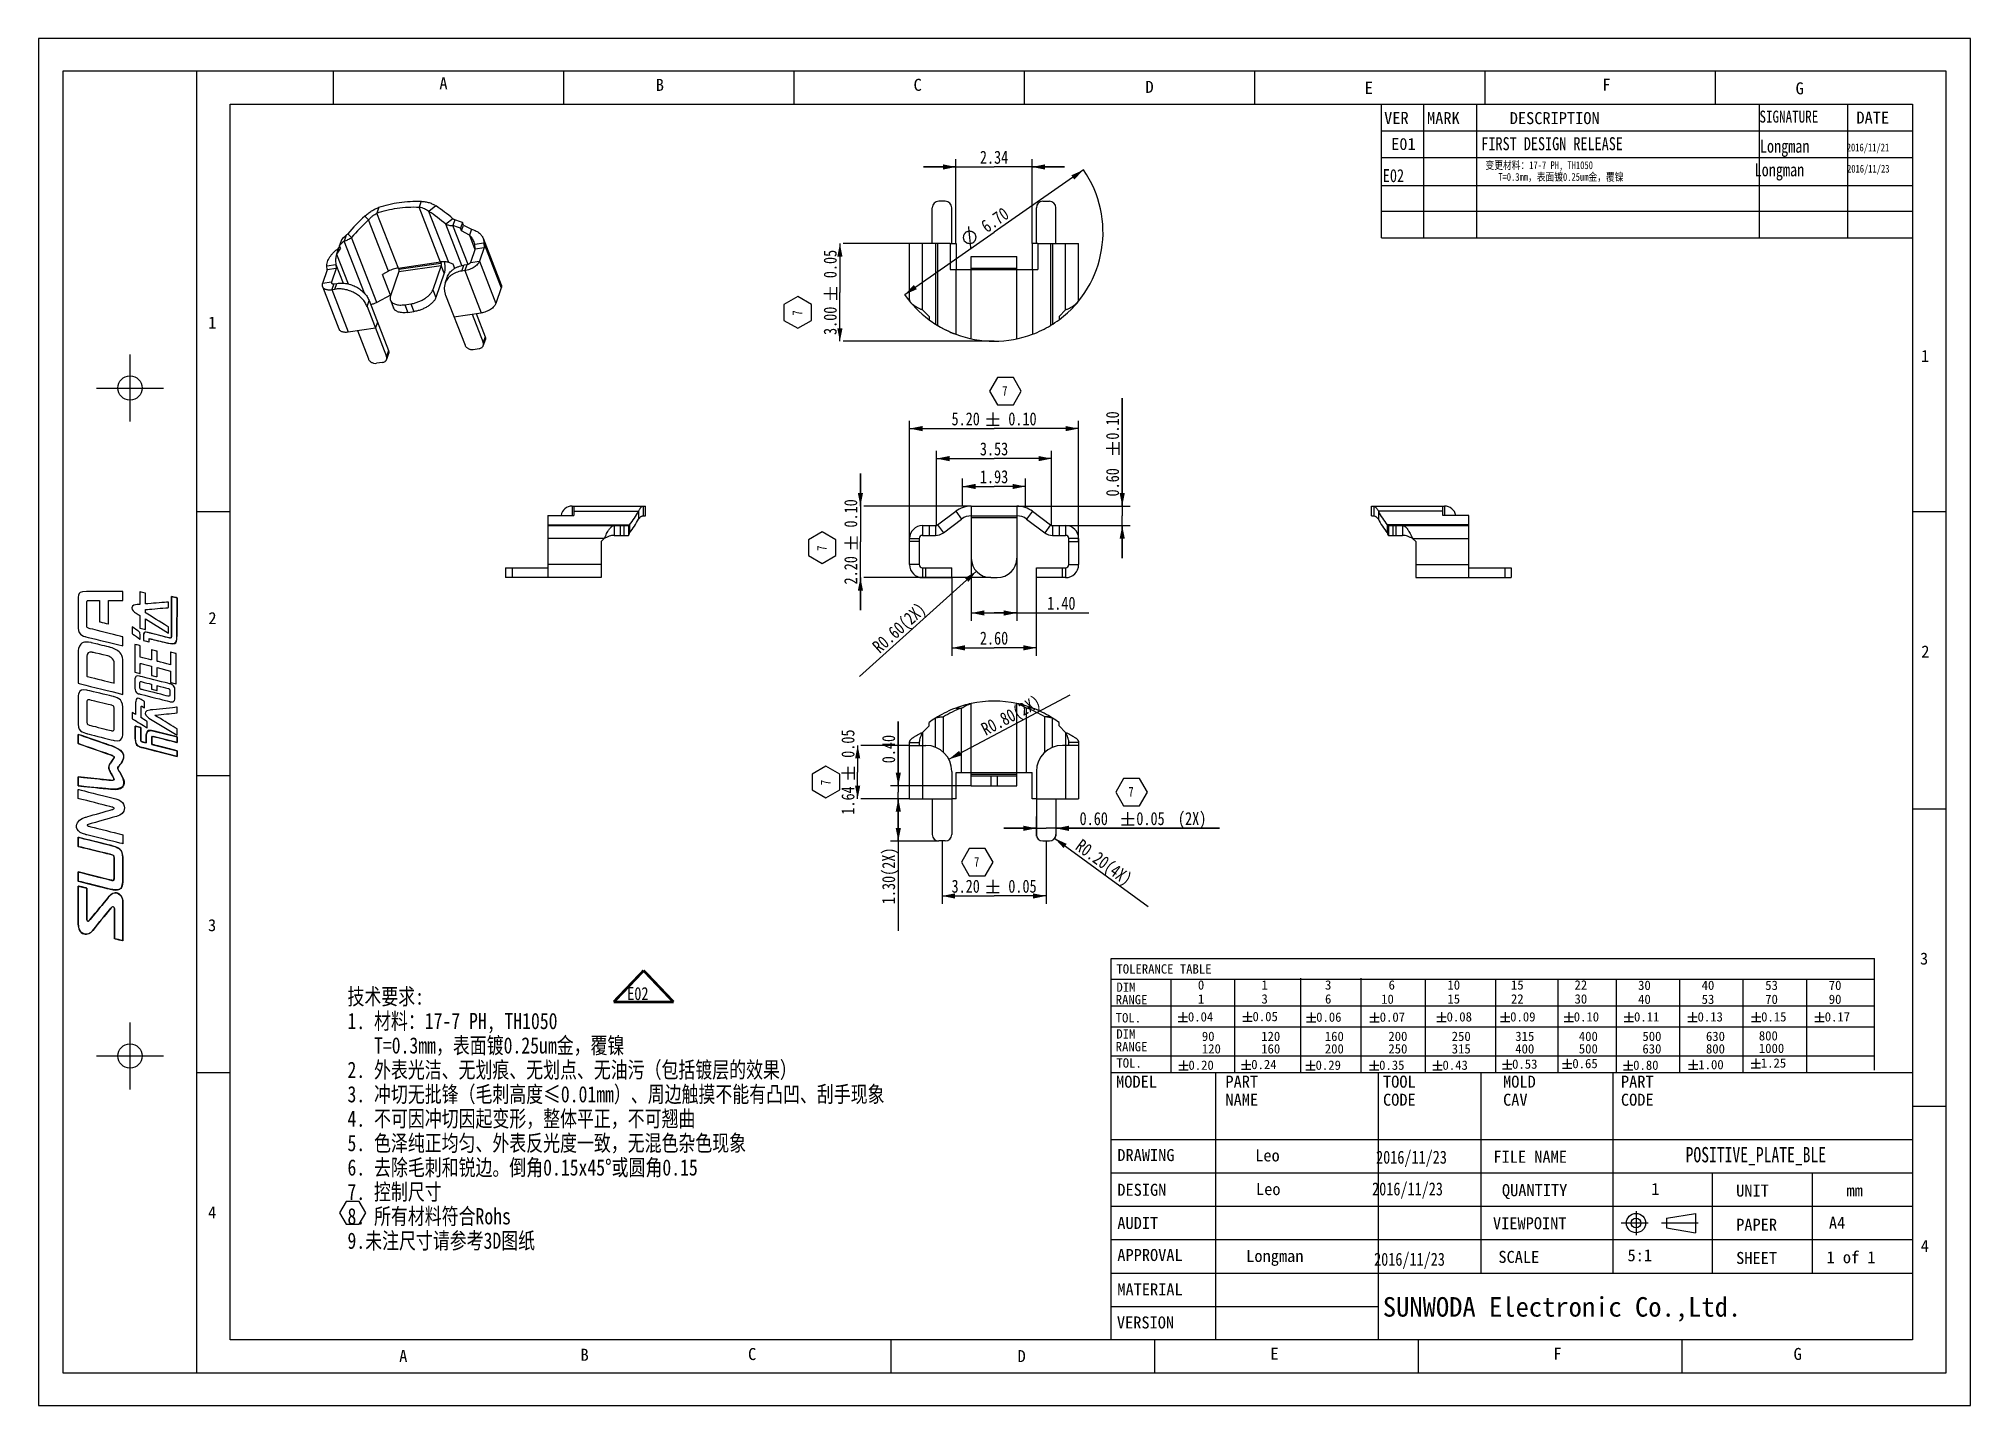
# Model space of a CAD drawing. Header units: millimetres. Extents: x 0 to 297, y 0 to 210.
import ezdxf
from ezdxf.enums import TextEntityAlignment as Align

# ---------------------------------------------------------------- set-up
doc = ezdxf.new("R2010")
doc.units = ezdxf.units.MM
doc.header["$LTSCALE"] = 16.335
doc.layers.get('0').update_dxf_attribs({"linetype": 'CONTINUOUS'})
doc.styles.get("Standard").update_dxf_attribs({"font": 'txt', "width": 0.8})
doc.styles.add('TEXTSTYLE_2', font='txt')
doc.styles.add('TEXTSTYLE_3', font='txt', dxfattribs={"width": 0.75})
doc.dimstyles.new('DIMSTYLE_1', dxfattribs={"dimtxt": 2, "dimasz": 2, "dimexe": 1.2, "dimexo": 0, "dimgap": 0.5, "dimtad": 1, "dimlfac": 0.2, "dimzin": 0, "dimdsep": 46, "dimtxsty": 'Standard', "dimblk": '_FILLED', "dimblk1": '_FILLED', "dimblk2": '_FILLED', "dimcen": 0.09, "dimadec": 0, "dimazin": 0, "dimtp": 0.01, "dimtm": 0.01, "dimtfac": 1, "dimtofl": 0, "dimtmove": 0, "dimatfit": 3, "dimldrblk": '_FILLED', "dimfxl": 1, "dimtolj": 1, "dimtzin": 0, "dimarcsym": 0})
doc.dimstyles.new('DIMSTYLE_2', dxfattribs={"dimtxt": 2, "dimasz": 2, "dimexe": 1.2, "dimexo": 0, "dimgap": 0.5, "dimtad": 1, "dimlfac": 0.2, "dimzin": 0, "dimdsep": 46, "dimtxsty": 'Standard', "dimblk": '_FILLED', "dimblk1": '_FILLED', "dimblk2": '_FILLED', "dimcen": 0.09, "dimadec": 0, "dimazin": 0, "dimtol": 1, "dimtp": 0.1, "dimtm": 0.1, "dimtfac": 1, "dimtofl": 0, "dimtmove": 0, "dimatfit": 3, "dimldrblk": '_FILLED', "dimfxl": 1, "dimtolj": 1, "dimtzin": 0, "dimarcsym": 0})
doc.dimstyles.new('DIMSTYLE_3', dxfattribs={"dimtxt": 2, "dimasz": 2, "dimexe": 1.2, "dimexo": 0, "dimtad": 1, "dimlfac": 0.2, "dimzin": 0, "dimdsep": 46, "dimtxsty": 'Standard', "dimblk": '_FILLED', "dimblk1": '_FILLED', "dimblk2": '_FILLED', "dimcen": 0.09, "dimadec": 0, "dimazin": 0, "dimtp": 0.01, "dimtm": 0.01, "dimtfac": 1, "dimtofl": 0, "dimtmove": 0, "dimatfit": 3, "dimldrblk": '_FILLED', "dimfxl": 1, "dimtolj": 1, "dimtzin": 0, "dimarcsym": 0})
doc.dimstyles.new('DIMSTYLE_4', dxfattribs={"dimtxt": 2, "dimasz": 2, "dimexe": 1.2, "dimexo": 0, "dimgap": 0.5, "dimtad": 1, "dimlfac": 0.2, "dimzin": 0, "dimdsep": 46, "dimtxsty": 'Standard', "dimblk": '_FILLED', "dimblk1": '_FILLED', "dimblk2": '_FILLED', "dimcen": 0.09, "dimadec": 0, "dimazin": 0, "dimtol": 1, "dimtp": 0.05, "dimtm": 0.05, "dimtfac": 1, "dimtofl": 0, "dimtmove": 0, "dimatfit": 3, "dimldrblk": '_FILLED', "dimfxl": 1, "dimtolj": 1, "dimtzin": 0, "dimarcsym": 0})
doc.dimstyles.new('DIMSTYLE_5', dxfattribs={"dimtxt": 2, "dimasz": 2, "dimexe": 1.2, "dimexo": 0, "dimtad": 1, "dimlfac": 0.2, "dimzin": 0, "dimdsep": 46, "dimtxsty": 'Standard', "dimblk": '_FILLED', "dimblk1": '_FILLED', "dimblk2": '_FILLED', "dimcen": 0.09, "dimadec": 0, "dimazin": 0, "dimtp": 0.01, "dimtm": 0.01, "dimtfac": 1, "dimtmove": 0, "dimatfit": 2, "dimldrblk": '_FILLED', "dimfxl": 1, "dimtolj": 1, "dimtzin": 0, "dimarcsym": 0})

msp = doc.modelspace()

# ---------------------------------------------------------------- texts
at = {"color": 7, "linetype": 'Continuous', "attachment_point": 1, "line_spacing_factor": 0.9, "style": 'TEXTSTYLE_2'}
for s, insert, char_height, width in [('A', (61.614, 204.066), 1.847, 1.84739), ('B', (94.882, 203.817), 1.847, 1.84739), ('C', (134.515, 203.824), 1.847, 1.84739), ('D', (170.173, 203.515), 1.847, 1.84739), ('E', (203.881, 203.363), 1.847, 1.84739), ('F', (240.423, 203.839), 1.847, 1.84739), ('G', (270.128, 203.289), 1.847, 1.84739), ('VER', (206.864, 198.745), 1.8474, 5.54217), ('MARK', (213.461, 198.711), 1.8474, 7.38956), ('DESCRIPTION', (226.177, 198.711), 1.84739, 20.3213), ('DATE', (279.478, 198.799), 1.8474, 7.38956), ('E01', (207.943, 194.738), 1.8474, 5.54217), ('1', (26.067, 167.305), 1.847, 1.84739), ('1', (289.409, 162.173), 1.847, 1.84739), ('2', (26.099, 121.886), 1.847, 1.84739), ('2', (289.448, 116.755), 1.847, 1.84739), ('3', (26.038, 74.705), 1.847, 1.84739), ('3', (289.252, 69.573), 1.847, 1.84739), ('TOLERANCE TABLE ', (165.708, 67.771), 1.43291, 22.9265), ('RANGE', (165.598, 63.062), 1.4329, 7.16453), ('DIM', (165.71, 64.971), 1.4329, 4.29872), ('0', (178.234, 65.308), 1.433, 1.43291), ('1', (178.234, 63.163), 1.433, 1.43291), ('3', (188.006, 63.163), 1.433, 1.43291), ('1', (188.006, 65.308), 1.433, 1.43291), ('3', (197.778, 65.308), 1.433, 1.43291), ('6', (197.778, 63.163), 1.433, 1.43291), ('10', (206.406, 63.129), 1.4329, 2.86581), ('6', (207.55, 65.308), 1.433, 1.43291), ('10', (216.592, 65.308), 1.4329, 2.86581), ('15', (216.592, 63.163), 1.4329, 2.86581), ('22', (226.364, 63.163), 1.4329, 2.86581), ('15', (226.364, 65.308), 1.4329, 2.86581), ('30', (236.136, 63.163), 1.4329, 2.86581), ('22', (236.136, 65.308), 1.4329, 2.86581), ('40', (245.908, 63.111), 1.4329, 2.86581), ('30', (245.908, 65.257), 1.4329, 2.86581), ('40', (255.68, 65.257), 1.4329, 2.86581), ('53', (255.68, 63.111), 1.4329, 2.86581), ('53', (265.454, 65.257), 1.4329, 2.86581), ('70', (265.454, 63.111), 1.4329, 2.86581), ('90', (275.222, 63.112), 1.4329, 2.86581), ('70', (275.222, 65.257), 1.4329, 2.86581), ('TOL.', (165.593, 60.262), 1.4329, 5.73162), ('{\\Ftxt.shx;\\W1.166667;\\H1.432906; }0.04', (175.207, 60.415), 1.43291, 7.40335), ('{\\Ftxt.shx;\\W1.166667;\\H1.432906; }0.05', (185.136, 60.457), 1.43291, 7.40335), ('{\\Ftxt.shx;\\W1.166667;\\H1.432906; }0.06', (194.92, 60.373), 1.43291, 7.40335), ('{\\Ftxt.shx;\\W1.166667;\\H1.432906; }0.07', (204.691, 60.373), 1.43291, 7.40335), ('{\\Ftxt.shx;\\W1.166667;\\H1.432906; }0.08', (214.978, 60.415), 1.43291, 7.40335), ('{\\Ftxt.shx;\\W1.166667;\\H1.432906; }0.09', (224.75, 60.415), 1.43291, 7.40335), ('{\\Ftxt.shx;\\W1.166667;\\H1.432906; }0.10', (234.522, 60.415), 1.43291, 7.40335), ('{\\Ftxt.shx;\\W1.166667;\\H1.432906; }0.11', (243.79, 60.415), 1.43291, 7.40335), ('{\\Ftxt.shx;\\W1.166667;\\H1.432906; }0.13', (253.562, 60.415), 1.43291, 7.40335), ('{\\Ftxt.shx;\\W1.166667;\\H1.432906; }0.15', (263.336, 60.415), 1.43291, 7.40335), ('{\\Ftxt.shx;\\W1.166667;\\H1.432906; }0.17', (273.108, 60.415), 1.43291, 7.40335), ('DIM', (165.694, 57.788), 1.4329, 4.29872), ('90', (178.842, 57.42), 1.4329, 2.86581), ('120', (187.968, 57.42), 1.4329, 4.29872), ('160', (197.742, 57.42), 1.4329, 4.29872), ('200', (207.514, 57.42), 1.4329, 4.29872), ('250', (217.255, 57.42), 1.4329, 4.29872), ('315', (227.027, 57.42), 1.4329, 4.29872), ('400', (236.799, 57.42), 1.4329, 4.29872), ('500', (246.571, 57.42), 1.4329, 4.29872), ('630', (256.343, 57.42), 1.4329, 4.29872), ('800', (264.474, 57.503), 1.4329, 4.29872), ('RANGE', (165.598, 55.828), 1.4329, 7.16453), ('120', (178.842, 55.499), 1.4329, 4.29872), ('160', (187.968, 55.499), 1.4329, 4.29872), ('200', (197.742, 55.499), 1.4329, 4.29872), ('250', (207.514, 55.499), 1.4329, 4.29872), ('315', (217.255, 55.499), 1.4329, 4.29872), ('400', (227.027, 55.499), 1.4329, 4.29872), ('500', (236.799, 55.499), 1.4329, 4.29872), ('630', (246.571, 55.499), 1.4329, 4.29872), ('800', (256.343, 55.499), 1.4329, 4.29872), ('1000', (264.474, 55.581), 1.4329, 5.73162), ('TOL.', (165.703, 53.326), 1.4329, 5.73162), ('MODEL', (165.657, 50.65), 1.8474, 9.23696), ('{\\Ftxt.shx;\\W1.166667;\\H1.432906; }0.20', (175.287, 52.987), 1.43291, 7.40335), ('PART \\PNAME', (182.464, 50.657), 1.8474, 9.23696), ('{\\Ftxt.shx;\\W1.166667;\\H1.432906; }0.24', (184.941, 53.096), 1.43291, 7.40335), ('{\\Ftxt.shx;\\W1.166667;\\H1.432906; }0.29', (194.833, 52.987), 1.43291, 7.40335), ('{\\Ftxt.shx;\\W1.166667;\\H1.432906; }0.35', (204.605, 52.987), 1.43291, 7.40335), ('TOOL \\PCODE', (206.693, 50.657), 1.8474, 9.23696), ('{\\Ftxt.shx;\\W1.166667;\\H1.432906; }0.43', (214.345, 52.987), 1.43291, 7.40335), ('MOLD \\PCAV', (225.151, 50.657), 1.8474, 9.23696), ('{\\Ftxt.shx;\\W1.166667;\\H1.432906; }0.53', (225.044, 53.156), 1.43291, 7.40335), ('{\\Ftxt.shx;\\W1.166667;\\H1.432906; }0.65', (234.311, 53.24), 1.43291, 7.40335), ('PART \\PCODE', (243.271, 50.657), 1.8474, 9.23696), ('{\\Ftxt.shx;\\W1.166667;\\H1.432906; }0.80', (243.661, 52.987), 1.43291, 7.40335), ('{\\Ftxt.shx;\\W1.166667;\\H1.432906; }1.00', (253.679, 53.069), 1.43291, 7.40335), ('{\\Ftxt.shx;\\W1.166667;\\H1.432906; }1.25', (263.289, 53.316), 1.43291, 7.40335), ('DRAWING', (165.842, 39.382), 1.8474, 12.93174), ('Leo', (187.044, 39.327), 1.8474, 5.54217), ('FILE NAME', (223.663, 39.115), 1.8474, 16.62652), ('DESIGN', (165.842, 34.043), 1.8474, 11.08435), ('Leo', (187.168, 34.15), 1.8474, 5.54217), ('QUANTITY', (224.977, 33.991), 1.8474, 14.77913), ('1', (247.934, 34.174), 1.847, 1.84739), ('UNIT', (260.986, 33.931), 1.8474, 7.38956), ('mm', (277.945, 33.94), 1.8474, 3.69478), ('4', (26.05, 30.564), 1.847, 1.84739), ('AUDIT', (165.842, 28.949), 1.8474, 9.23696), ('VIEWPOINT', (223.597, 28.908), 1.8474, 16.62652), ('PAPER', (260.986, 28.68), 1.8474, 9.23696), ('A4', (275.245, 28.969), 1.8474, 3.69478), ('APPROVAL', (165.842, 24.024), 1.8474, 14.77913), ('Longman', (185.66, 23.879), 1.8474, 12.93174), ('SCALE', (224.429, 23.734), 1.8474, 9.23696), ('5:1', (244.283, 23.987), 1.8474, 5.54217), ('1 of 1', (274.878, 23.683), 1.8474, 11.08435), ('4', (289.367, 25.432), 1.847, 1.84739), ('SHEET', (260.986, 23.572), 1.8474, 9.23695), ('MATERIAL', (165.842, 18.74), 1.8474, 14.77913), ('SUNWODA Electronic Co.,Ltd.', (206.661, 16.628), 2.99995, 80.99862), ('VERSION', (165.777, 13.655), 1.8474, 12.93174), ('A', (55.433, 8.526), 1.847, 1.84739), ('B', (83.314, 8.691), 1.847, 1.84739), ('C', (109.069, 8.806), 1.847, 1.84739), ('D', (150.51, 8.487), 1.847, 1.84739), ('E', (189.379, 8.847), 1.847, 1.84739), ('F', (232.898, 8.842), 1.847, 1.84739), ('G', (269.811, 8.823), 1.847, 1.84739)]:
    msp.add_mtext(s, dxfattribs=dict(at, insert=insert, char_height=char_height, width=width))
at = {"color": 7, "linetype": 'Continuous', "insert": (264.566, 198.94), "char_height": 1.8474, "width": 13.30122, "attachment_point": 1, "line_spacing_factor": 0.9}
msp.add_mtext('SIGNATURE', dxfattribs=at)
at = {"color": 2, "linetype": 'Continuous', "attachment_point": 1, "line_spacing_factor": 0.9}
for s, insert, char_height, width in [('FIRST DESIGN RELEASE', (221.809, 194.857), 2, 32), ('Longman', (264.638, 194.479), 2, 11.2), ('2016/11/21', (277.989, 193.884), 1.2, 9.6), ('变更材料：17-7 PH, TH1050\\P   T=0.3mm，表面镀0.25um金，覆镍', (222.453, 191.155), 1.2, 34.56), ('Longman', (263.825, 190.848), 2, 11.2), ('2016/11/23', (278.034, 190.613), 1.2, 9.6), ('E02', (206.664, 189.955), 2, 4.8), ('技术要求:\\P1. 材料：17-7 PH, TH1050\\P   T=0.3mm，表面镀0.25um金，覆镍\\P2. 外表光洁、无划痕、无划点、无油污（包括镀层的效果）\\P3. 冲切无批锋（毛刺高度≤0.01mm）、周边触摸不能有凸凹、刮手现象\\P4. 不可因冲切因起变形，整体平正，不可翘曲\\P5. 色泽纯正均匀、外表反光度一致，无混色杂色现象\\P6. 去除毛刺和锐边。倒角0.15x45°或圆角0.15\\P7. 控制尺寸\\P8. 所有材料符合Rohs\\P9.未注尺寸请参考3D图纸', (47.484, 64.06), 2.5, 108), ('2016/11/23', (205.627, 39.131), 2, 16), ('2016/11/23', (205.018, 34.259), 2, 16), ('2016/11/23', (205.322, 23.448), 2, 16)]:
    msp.add_mtext(s, dxfattribs=dict(at, insert=insert, char_height=char_height, width=width))
at = {"color": 3, "linetype": 'Continuous', "insert": (264.013, 39.689), "char_height": 2.35125, "width": 31.74188, "attachment_point": 2, "line_spacing_factor": 0.9, "style": 'TEXTSTYLE_3'}
msp.add_mtext('POSITIVE_PLATE_BLE', dxfattribs=at)

# ---------------------------------------------------------------- blocks, each defined once
blk = doc.blocks.new('_FILLED')
at = {"color": 0, "linetype": 'ByBlock'}
blk.add_solid([(0, 0), (-1, 0.2), (-1, -0.2)], dxfattribs=at)
blk = doc.blocks.new('*D1')
at = {"color": 2, "linetype": 'Continuous', "transparency": 16777216}
for p, q in [((142.06, 138.18), (142.06, 142.39)), ((142.06, 141.19), (146.89, 141.19)), ((151.73, 141.19), (146.89, 141.19)), ((151.73, 138.18), (151.73, 142.39))]:
    blk.add_line(p, q, dxfattribs=at)
at = {"color": 2, "linetype": 'Continuous', "transparency": 16777216, "xscale": 2, "yscale": 2, "zscale": 2, "rotation": 180}
blk.add_blockref('_FILLED', (142.06, 141.19), dxfattribs=at)
at = {"color": 2, "linetype": 'Continuous', "transparency": 16777216, "xscale": 2, "yscale": 2, "zscale": 2}
blk.add_blockref('_FILLED', (151.73, 141.19), dxfattribs=at)
at = {"color": 2, "linetype": 'Continuous', "transparency": 16777216, "insert": (146.89, 143.69), "char_height": 2, "width": 6.4, "attachment_point": 2, "line_spacing_factor": 0.9}
blk.add_mtext('1.93', dxfattribs=at)
blk = doc.blocks.new('*D2')
at = {"color": 2, "linetype": 'Continuous', "transparency": 16777216}
for p, q in [((138.06, 135.18), (138.06, 146.67)), ((155.73, 135.18), (155.73, 146.67)), ((138.06, 145.47), (146.89, 145.47)), ((155.73, 145.47), (146.89, 145.47))]:
    blk.add_line(p, q, dxfattribs=at)
at = {"color": 2, "linetype": 'Continuous', "transparency": 16777216, "xscale": 2, "yscale": 2, "zscale": 2, "rotation": 180}
blk.add_blockref('_FILLED', (138.06, 145.47), dxfattribs=at)
at = {"color": 2, "linetype": 'Continuous', "transparency": 16777216, "xscale": 2, "yscale": 2, "zscale": 2}
blk.add_blockref('_FILLED', (155.73, 145.47), dxfattribs=at)
at = {"color": 2, "linetype": 'Continuous', "transparency": 16777216, "insert": (146.89, 147.97), "char_height": 2, "width": 6.4, "attachment_point": 2, "line_spacing_factor": 0.9}
blk.add_mtext('3.53', dxfattribs=at)
blk = doc.blocks.new('*D3')
at = {"color": 2, "linetype": 'Continuous', "transparency": 16777216}
for p, q in [((133.9, 132.71), (133.9, 151.28)), ((133.9, 150.08), (146.89, 150.08)), ((159.89, 150.08), (146.89, 150.08)), ((159.89, 132.71), (159.89, 151.28))]:
    blk.add_line(p, q, dxfattribs=at)
at = {"color": 2, "linetype": 'Continuous', "transparency": 16777216, "xscale": 2, "yscale": 2, "zscale": 2, "rotation": 180}
blk.add_blockref('_FILLED', (133.9, 150.08), dxfattribs=at)
at = {"color": 2, "linetype": 'Continuous', "transparency": 16777216, "xscale": 2, "yscale": 2, "zscale": 2}
blk.add_blockref('_FILLED', (159.89, 150.08), dxfattribs=at)
at = {"color": 2, "linetype": 'Continuous', "transparency": 16777216, "width": 0.8}
for s, p in [('5.20', (142.53, 150.58)), ('0.10', (151.26, 150.58))]:
    blk.add_text(s, height=2, dxfattribs=at).set_placement(p, align=Align.CENTER)
blk = doc.blocks.new('*D4')
at = {"color": 2, "linetype": 'Continuous', "transparency": 16777216}
for p, q in [((143.39, 130.18), (143.39, 120.55)), ((150.39, 130.18), (150.39, 120.55)), ((143.39, 121.75), (146.89, 121.75)), ((150.39, 121.75), (146.89, 121.75)), ((146.89, 121.75), (161.46, 121.75))]:
    blk.add_line(p, q, dxfattribs=at)
at = {"color": 2, "linetype": 'Continuous', "transparency": 16777216, "xscale": 2, "yscale": 2, "zscale": 2, "rotation": 180}
blk.add_blockref('_FILLED', (143.39, 121.75), dxfattribs=at)
at = {"color": 2, "linetype": 'Continuous', "transparency": 16777216, "xscale": 2, "yscale": 2, "zscale": 2}
blk.add_blockref('_FILLED', (150.39, 121.75), dxfattribs=at)
at = {"color": 2, "linetype": 'Continuous', "transparency": 16777216, "insert": (155.06, 124.25), "char_height": 2, "width": 6.4, "attachment_point": 1, "line_spacing_factor": 0.9}
blk.add_mtext('1.40', dxfattribs=at)
blk = doc.blocks.new('*D5')
at = {"color": 2, "linetype": 'Continuous', "transparency": 16777216}
for p, q in [((140.4, 127.18), (140.4, 115.19)), ((153.39, 127.18), (153.39, 115.19)), ((140.4, 116.39), (146.89, 116.39)), ((153.39, 116.39), (146.89, 116.39))]:
    blk.add_line(p, q, dxfattribs=at)
at = {"color": 2, "linetype": 'Continuous', "transparency": 16777216, "xscale": 2, "yscale": 2, "zscale": 2, "rotation": 180}
blk.add_blockref('_FILLED', (140.4, 116.39), dxfattribs=at)
at = {"color": 2, "linetype": 'Continuous', "transparency": 16777216, "xscale": 2, "yscale": 2, "zscale": 2}
blk.add_blockref('_FILLED', (153.39, 116.39), dxfattribs=at)
at = {"color": 2, "linetype": 'Continuous', "transparency": 16777216, "insert": (146.89, 118.89), "char_height": 2, "width": 6.4, "attachment_point": 2, "line_spacing_factor": 0.9}
blk.add_mtext('2.60', dxfattribs=at)
blk = doc.blocks.new('*D6')
at = {"color": 2, "linetype": 'Continuous', "transparency": 16777216}
for p, q in [((166.6, 138.18), (166.6, 154.78)), ((166.6, 154.78), (166.6, 136.68)), ((150.39, 138.18), (167.8, 138.18)), ((166.6, 130.18), (166.6, 136.68)), ((156.89, 135.18), (167.8, 135.18)), ((166.6, 135.18), (166.6, 130.18))]:
    blk.add_line(p, q, dxfattribs=at)
at = {"color": 2, "linetype": 'Continuous', "transparency": 16777216, "xscale": 2, "yscale": 2, "zscale": 2}
for p, rotation in [((166.6, 138.18), 270), ((166.6, 135.18), 90)]:
    blk.add_blockref('_FILLED', p, dxfattribs=dict(at, rotation=rotation))
at = {"color": 2, "linetype": 'Continuous', "transparency": 16777216, "width": 0.8}
for s, p in [('0.10', (166.1, 148.38)), ('0.60', (166.1, 139.65))]:
    blk.add_text(s, height=2, rotation=90, dxfattribs=at).set_placement(p)
blk = doc.blocks.new('*D7')
at = {"color": 2, "linetype": 'Continuous', "transparency": 16777216}
for p, q in [((126.35, 138.18), (126.35, 143.18)), ((126.35, 143.18), (126.35, 132.68)), ((143.39, 138.18), (126.85, 138.18)), ((126.35, 122.18), (126.35, 132.68)), ((126.35, 127.18), (126.35, 122.18)), ((146.39, 127.18), (126.85, 127.18))]:
    blk.add_line(p, q, dxfattribs=at)
at = {"color": 2, "linetype": 'Continuous', "transparency": 16777216, "xscale": 2, "yscale": 2, "zscale": 2}
for p, rotation in [((126.35, 138.18), 270), ((126.35, 127.18), 90)]:
    blk.add_blockref('_FILLED', p, dxfattribs=dict(at, rotation=rotation))
at = {"color": 2, "linetype": 'Continuous', "transparency": 16777216, "width": 0.8}
for s, p in [('0.10', (125.85, 137.05)), ('2.20', (125.85, 128.31))]:
    blk.add_text(s, height=2, rotation=90, dxfattribs=at).set_placement(p, align=Align.CENTER)
blk = doc.blocks.new('*D8')
at = {"color": 2, "linetype": 'Continuous', "transparency": 16777216}
blk.add_line((144.17, 128.17), (126.23, 112.01), dxfattribs=at)
at = {"color": 2, "linetype": 'Continuous', "transparency": 16777216, "xscale": 2, "yscale": 2, "zscale": 2, "rotation": 42.0207581754}
blk.add_blockref('_FILLED', (144.17, 128.17), dxfattribs=at)
at = {"color": 2, "linetype": 'Continuous', "transparency": 16777216, "insert": (135.25, 123.5), "char_height": 2, "width": 14.4, "attachment_point": 3, "rotation": 42.0208, "line_spacing_factor": 0.9}
blk.add_mtext('R0.60(2X)', dxfattribs=at)
blk = doc.blocks.new('*D9')
at = {"color": 2, "linetype": 'Continuous', "transparency": 16777216}
for p, q in [((141.04, 190.28), (136.04, 190.28)), ((136.04, 190.28), (146.89, 190.28)), ((141.04, 178.5), (141.04, 191.48)), ((157.74, 190.28), (146.89, 190.28)), ((152.74, 178.5), (152.74, 191.48)), ((152.74, 190.28), (157.74, 190.28))]:
    blk.add_line(p, q, dxfattribs=at)
at = {"color": 2, "linetype": 'Continuous', "transparency": 16777216, "xscale": 2, "yscale": 2, "zscale": 2}
blk.add_blockref('_FILLED', (141.04, 190.28), dxfattribs=at)
at = {"color": 2, "linetype": 'Continuous', "transparency": 16777216, "xscale": 2, "yscale": 2, "zscale": 2, "rotation": 180}
blk.add_blockref('_FILLED', (152.74, 190.28), dxfattribs=at)
at = {"color": 2, "linetype": 'Continuous', "transparency": 16777216, "insert": (146.89, 192.78), "char_height": 2, "width": 6.4, "attachment_point": 2, "line_spacing_factor": 0.9}
blk.add_mtext('2.34', dxfattribs=at)
blk = doc.blocks.new('*D10')
at = {"color": 2, "linetype": 'Continuous', "transparency": 16777216}
for p, q in [((138.9, 86.71), (138.9, 77.07)), ((154.89, 86.71), (154.89, 77.07)), ((138.9, 78.27), (146.89, 78.27)), ((154.89, 78.27), (146.89, 78.27))]:
    blk.add_line(p, q, dxfattribs=at)
at = {"color": 2, "linetype": 'Continuous', "transparency": 16777216, "xscale": 2, "yscale": 2, "zscale": 2, "rotation": 180}
blk.add_blockref('_FILLED', (138.9, 78.27), dxfattribs=at)
at = {"color": 2, "linetype": 'Continuous', "transparency": 16777216, "xscale": 2, "yscale": 2, "zscale": 2}
blk.add_blockref('_FILLED', (154.89, 78.27), dxfattribs=at)
at = {"color": 2, "linetype": 'Continuous', "transparency": 16777216, "width": 0.8}
for s, p in [('3.20', (142.53, 78.77)), ('0.05', (151.26, 78.77))]:
    blk.add_text(s, height=2, dxfattribs=at).set_placement(p, align=Align.CENTER)
blk = doc.blocks.new('*D11')
at = {"color": 2, "linetype": 'Continuous', "transparency": 16777216}
for p, q in [((153.39, 90.46), (153.39, 87.46)), ((156.39, 90.46), (156.39, 87.46)), ((153.39, 88.66), (148.39, 88.66)), ((148.39, 88.66), (154.89, 88.66)), ((181.57, 88.66), (154.89, 88.66)), ((156.39, 88.66), (181.57, 88.66))]:
    blk.add_line(p, q, dxfattribs=at)
at = {"color": 2, "linetype": 'Continuous', "transparency": 16777216, "xscale": 2, "yscale": 2, "zscale": 2}
blk.add_blockref('_FILLED', (153.39, 88.66), dxfattribs=at)
at = {"color": 2, "linetype": 'Continuous', "transparency": 16777216, "xscale": 2, "yscale": 2, "zscale": 2, "rotation": 180}
blk.add_blockref('_FILLED', (156.39, 88.66), dxfattribs=at)
at = {"color": 2, "linetype": 'Continuous', "transparency": 16777216, "width": 0.8}
for s, p in [('0.60', (160.04, 89.16)), ('0.05', (168.77, 89.16)), ('(2X)', (175.17, 89.16))]:
    blk.add_text(s, height=2, dxfattribs=at).set_placement(p)
blk = doc.blocks.new('*D12')
at = {"color": 2, "linetype": 'Continuous', "transparency": 16777216}
for p, q in [((133.9, 93.21), (130.97, 93.21)), ((132.17, 93.21), (132.17, 89.96)), ((132.17, 86.71), (132.17, 89.96)), ((132.17, 89.96), (132.17, 72.91)), ((138.4, 86.71), (130.97, 86.71))]:
    blk.add_line(p, q, dxfattribs=at)
at = {"color": 2, "linetype": 'Continuous', "transparency": 16777216, "xscale": 2, "yscale": 2, "zscale": 2}
for p, rotation in [((132.17, 93.21), 90), ((132.17, 86.71), 270)]:
    blk.add_blockref('_FILLED', p, dxfattribs=dict(at, rotation=rotation))
at = {"color": 2, "linetype": 'Continuous', "transparency": 16777216, "insert": (129.67, 85.71), "char_height": 2, "width": 12.8, "attachment_point": 3, "rotation": 90, "line_spacing_factor": 0.9}
blk.add_mtext('1.30(2X)', dxfattribs=at)
blk = doc.blocks.new('*D13')
at = {"color": 2, "linetype": 'Continuous', "transparency": 16777216}
blk.add_line((156.2, 87.13), (170.59, 76.63), dxfattribs=at)
at = {"color": 2, "linetype": 'Continuous', "transparency": 16777216, "xscale": 2, "yscale": 2, "zscale": 2, "rotation": 143.8975333227}
blk.add_blockref('_FILLED', (156.2, 87.13), dxfattribs=at)
at = {"color": 2, "linetype": 'Continuous', "transparency": 16777216, "insert": (160.42, 87.14), "char_height": 2, "width": 14.4, "attachment_point": 1, "rotation": 323.8975, "line_spacing_factor": 0.9}
blk.add_mtext('R0.20(4X)', dxfattribs=at)
blk = doc.blocks.new('*D14')
at = {"color": 2, "linetype": 'Continuous', "transparency": 16777216}
for p, q in [((132.17, 95.21), (132.17, 105.06)), ((132.17, 105.06), (132.17, 94.21)), ((143.39, 95.21), (130.97, 95.21)), ((133.9, 93.21), (130.97, 93.21)), ((132.17, 88.21), (132.17, 94.21)), ((132.17, 93.21), (132.17, 88.21))]:
    blk.add_line(p, q, dxfattribs=at)
at = {"color": 2, "linetype": 'Continuous', "transparency": 16777216, "xscale": 2, "yscale": 2, "zscale": 2}
for p, rotation in [((132.17, 95.21), 270), ((132.17, 93.21), 90)]:
    blk.add_blockref('_FILLED', p, dxfattribs=dict(at, rotation=rotation))
at = {"color": 2, "linetype": 'Continuous', "transparency": 16777216, "insert": (129.67, 98.66), "char_height": 2, "width": 6.4, "attachment_point": 1, "rotation": 90, "line_spacing_factor": 0.9}
blk.add_mtext('0.40', dxfattribs=at)
blk = doc.blocks.new('*D15')
at = {"color": 2, "linetype": 'Continuous', "transparency": 16777216}
blk.add_line((139.93, 99.27), (158.58, 109.15), dxfattribs=at)
at = {"color": 2, "linetype": 'Continuous', "transparency": 16777216, "xscale": 2, "yscale": 2, "zscale": 2, "rotation": 207.9038989876}
blk.add_blockref('_FILLED', (139.93, 99.27), dxfattribs=at)
at = {"color": 2, "linetype": 'Continuous', "transparency": 16777216, "insert": (144.68, 104.62), "char_height": 2, "width": 14.4, "attachment_point": 1, "rotation": 27.9039, "line_spacing_factor": 0.9}
blk.add_mtext('R0.80(2X)', dxfattribs=at)
blk = doc.blocks.new('*D16')
at = {"color": 2, "linetype": 'Continuous', "transparency": 16777216}
for p in [(160.64, 189.82), (133.15, 170.68)]:
    blk.add_line(p, (146.89, 180.25), dxfattribs=at)
at = {"color": 2, "linetype": 'Continuous', "transparency": 16777216, "xscale": 2, "yscale": 2, "zscale": 2}
for p, rotation in [((160.64, 189.82), 34.8426157884), ((133.15, 170.68), 214.8426157884)]:
    blk.add_blockref('_FILLED', p, dxfattribs=dict(at, rotation=rotation))
at = {"color": 2, "linetype": 'Continuous', "transparency": 16777216, "insert": (145.47, 182.3), "char_height": 2, "width": 9.0667, "attachment_point": 2, "rotation": 34.8426, "line_spacing_factor": 0.9}
blk.add_mtext('{\\Ftxt.shx;\\W1.333333;\\H2.000000; }6.70', dxfattribs=at)
blk = doc.blocks.new('*D17')
at = {"color": 2, "linetype": 'Continuous', "transparency": 16777216}
for p, q in [((123.19, 178.5), (123.19, 171)), ((133.9, 178.5), (123.69, 178.5)), ((123.19, 163.5), (123.19, 171)), ((146.89, 163.5), (123.69, 163.5))]:
    blk.add_line(p, q, dxfattribs=at)
at = {"color": 2, "linetype": 'Continuous', "transparency": 16777216, "xscale": 2, "yscale": 2, "zscale": 2}
for p, rotation in [((123.19, 178.5), 90), ((123.19, 163.5), 270)]:
    blk.add_blockref('_FILLED', p, dxfattribs=dict(at, rotation=rotation))
at = {"color": 2, "linetype": 'Continuous', "transparency": 16777216, "width": 0.8}
for s, p in [('0.05', (122.69, 175.37)), ('3.00', (122.69, 166.64))]:
    blk.add_text(s, height=2, rotation=90, dxfattribs=at).set_placement(p, align=Align.CENTER)
blk = doc.blocks.new('*D18')
at = {"color": 2, "linetype": 'Continuous', "transparency": 16777216}
for p, q in [((125.92, 101.4), (125.92, 97.31)), ((133.9, 101.4), (126.42, 101.4)), ((125.92, 93.21), (125.92, 97.31)), ((133.9, 93.21), (126.42, 93.21))]:
    blk.add_line(p, q, dxfattribs=at)
at = {"color": 2, "linetype": 'Continuous', "transparency": 16777216, "xscale": 2, "yscale": 2, "zscale": 2}
for p, rotation in [((125.92, 101.4), 90), ((125.92, 93.21), 270)]:
    blk.add_blockref('_FILLED', p, dxfattribs=dict(at, rotation=rotation))
at = {"color": 2, "linetype": 'Continuous', "transparency": 16777216, "width": 0.8}
for s, p in [('0.05', (125.42, 101.67)), ('1.64', (125.42, 92.94))]:
    blk.add_text(s, height=2, rotation=90, dxfattribs=at).set_placement(p, align=Align.CENTER)
blk = doc.blocks.new('SYMBOL_0_BL0', base_point=(48.63, 36.58))
at = {"color": 2, "linetype": 'Continuous'}
for p, q in [((47.62, 38.33), (46.61, 36.58)), ((46.61, 36.58), (47.62, 34.83)), ((49.64, 38.33), (47.62, 38.33)), ((50.65, 36.58), (49.64, 38.33)), ((49.64, 34.83), (50.65, 36.58)), ((47.62, 34.83), (49.64, 34.83))]:
    blk.add_line(p, q, dxfattribs=at)
blk = doc.blocks.new('SYMBOL_12_BL1', base_point=(93.02, 64.39))
at = {"color": 6, "linetype": 'Continuous', "const_width": 0.415}
for points in [[(93.02, 66.81), (88.42, 61.98)], [(93.02, 66.81), (97.62, 61.97)], [(88.42, 61.98), (97.62, 61.97)]]:
    blk.add_lwpolyline(points, dxfattribs=at)
at = {"color": 2, "linetype": 'Continuous', "width": 0.8}
blk.add_text('E02', height=2, dxfattribs=at).set_placement((90.5, 62.27))
blk = doc.blocks.new('SYMBOL_6_BL2', base_point=(120.46, 131.78))
at = {"color": 2, "linetype": 'Continuous'}
for p, q in [((120.46, 134.22), (118.35, 133)), ((122.57, 133), (120.46, 134.22)), ((118.35, 133), (118.35, 130.57)), ((122.57, 130.57), (122.57, 133)), ((118.35, 130.57), (120.46, 129.35)), ((120.46, 129.35), (122.57, 130.57))]:
    blk.add_line(p, q, dxfattribs=at)
at = {"color": 2, "linetype": 'Continuous', "width": 0.8}
blk.add_text('7', height=1.5, rotation=90, dxfattribs=at).set_placement((121.16, 131.3))
blk = doc.blocks.new('SYMBOL_7_BL3', base_point=(148.64, 155.84))
at = {"color": 2, "linetype": 'Continuous'}
for p, q in [((147.42, 157.95), (146.2, 155.84)), ((149.86, 157.95), (147.42, 157.95)), ((151.07, 155.84), (149.86, 157.95)), ((146.2, 155.84), (147.42, 153.73)), ((149.86, 153.73), (151.07, 155.84)), ((147.42, 153.73), (149.86, 153.73))]:
    blk.add_line(p, q, dxfattribs=at)
at = {"color": 2, "linetype": 'Continuous', "width": 0.8}
blk.add_text('7', height=1.5, dxfattribs=at).set_placement((148.15, 155.14))
blk = doc.blocks.new('SYMBOL_9_BL4', base_point=(116.71, 167.92))
at = {"color": 2, "linetype": 'Continuous'}
for p, q in [((116.71, 170.36), (114.6, 169.14)), ((118.81, 169.14), (116.71, 170.36)), ((114.6, 169.14), (114.6, 166.7)), ((114.6, 166.7), (116.71, 165.49)), ((116.71, 165.49), (118.81, 166.7)), ((118.81, 166.7), (118.81, 169.14))]:
    blk.add_line(p, q, dxfattribs=at)
at = {"color": 2, "linetype": 'Continuous', "width": 0.8}
blk.add_text('7', height=1.5, rotation=90, dxfattribs=at).set_placement((117.4, 167.44))
blk = doc.blocks.new('SYMBOL_3_BL5', base_point=(144.31, 83.46))
at = {"color": 2, "linetype": 'Continuous'}
for p, q in [((143.09, 85.57), (141.87, 83.46)), ((141.87, 83.46), (143.09, 81.35)), ((145.53, 85.57), (143.09, 85.57)), ((146.74, 83.46), (145.53, 85.57)), ((145.53, 81.35), (146.74, 83.46)), ((143.09, 81.35), (145.53, 81.35))]:
    blk.add_line(p, q, dxfattribs=at)
at = {"color": 2, "linetype": 'Continuous', "width": 0.8}
blk.add_text('7', height=1.5, dxfattribs=at).set_placement((143.82, 82.76))
blk = doc.blocks.new('SYMBOL_4_BL6', base_point=(168.04, 94.23))
at = {"color": 2, "linetype": 'Continuous'}
for p, q in [((166.82, 96.34), (165.6, 94.23)), ((169.25, 96.34), (166.82, 96.34)), ((170.47, 94.23), (169.25, 96.34)), ((165.6, 94.23), (166.82, 92.12)), ((166.82, 92.12), (169.25, 92.12)), ((169.25, 92.12), (170.47, 94.23))]:
    blk.add_line(p, q, dxfattribs=at)
at = {"color": 2, "linetype": 'Continuous', "width": 0.8}
blk.add_text('7', height=1.5, dxfattribs=at).set_placement((167.55, 93.53))
blk = doc.blocks.new('SYMBOL_5_BL7', base_point=(121.05, 95.78))
at = {"color": 2, "linetype": 'Continuous'}
for p, q in [((121.05, 98.21), (118.94, 97)), ((123.16, 97), (121.05, 98.21)), ((118.94, 97), (118.94, 94.56)), ((123.16, 94.56), (123.16, 97)), ((118.94, 94.56), (121.05, 93.34)), ((121.05, 93.34), (123.16, 94.56))]:
    blk.add_line(p, q, dxfattribs=at)
at = {"color": 2, "linetype": 'Continuous', "width": 0.8}
blk.add_text('7', height=1.5, rotation=90, dxfattribs=at).set_placement((121.75, 95.29))

# ---------------------------------------------------------------- dimensions: what is measured, and where the dimension line sits
at = {"color": 2, "linetype": 'Continuous'}
for base, p1, p2, dimstyle, picture, middle in [((152.745, 190.28), (141.045, 178.503), (152.745, 178.503), 'DIMSTYLE_1', '*D9', (146.895, 190.28)), ((159.892, 150.078), (133.898, 132.712), (159.892, 132.712), 'DIMSTYLE_2', '*D3', (146.895, 150.078)), ((155.728, 145.473), (138.062, 135.18), (155.728, 135.18), 'DIMSTYLE_1', '*D2', (146.895, 145.473))]:
    dim = msp.add_linear_dim(base=base, p1=p1, p2=p2, dimstyle=dimstyle, dxfattribs=at)
    dim.commit()
    dim.dimension.update_dxf_attribs({"geometry": picture, "text_midpoint": middle, "dimtype": 160})
dim = msp.add_diameter_dim_2p(p1=(133.148, 170.683), p2=(160.642, 189.822), text='%%c<>', dimstyle='DIMSTYLE_5', override={"dimpost": '<>'}, dxfattribs=at)
dim.commit()
dim.dimension.update_dxf_attribs({"geometry": '*D16', "text_midpoint": (147.132, 182.246), "dimtype": 163})
for base, p1, p2, angle, dimstyle, picture, middle in [((123.194, 163.503), (133.898, 178.503), (146.895, 163.503), 270, 'DIMSTYLE_4', '*D17', (123.194, 171.003)), ((166.605, 135.18), (150.395, 138.18), (156.895, 135.18), 270, 'DIMSTYLE_2', '*D6', (166.605, 147.213)), ((126.348, 138.18), (146.395, 127.18), (143.395, 138.18), 90, 'DIMSTYLE_2', '*D7', (126.348, 132.68)), ((142.062, 141.195), (151.728, 138.18), (142.062, 138.18), 180, 'DIMSTYLE_1', '*D1', (146.895, 141.195)), ((143.395, 121.748), (150.395, 130.18), (143.395, 130.18), 180, 'DIMSTYLE_1', '*D4', (158.257, 121.748)), ((140.398, 116.389), (153.392, 127.18), (140.398, 127.18), 180, 'DIMSTYLE_1', '*D5', (146.895, 116.389)), ((132.173, 93.214), (143.395, 95.214), (133.898, 93.214), 270, 'DIMSTYLE_1', '*D14', (132.173, 101.863)), ((125.917, 101.402), (133.898, 93.214), (133.898, 101.402), 90, 'DIMSTYLE_4', '*D18', (125.917, 97.308)), ((138.898, 78.268), (154.892, 86.714), (138.898, 86.714), 180, 'DIMSTYLE_4', '*D10', (146.895, 78.268))]:
    dim = msp.add_linear_dim(base=base, p1=p1, p2=p2, angle=angle, dimstyle=dimstyle, dxfattribs=at)
    dim.commit()
    dim.dimension.update_dxf_attribs({"geometry": picture, "text_midpoint": middle, "dimtype": 160})
for center, mpoint, text, picture, middle in [((146.395, 130.18), (144.166, 128.172), 'R<>(2X)', '*D8', (130.571, 117.941)), ((136.398, 97.402), (139.933, 99.274), 'R<>(2X)', '*D15', (151.514, 107.104)), ((155.392, 87.714), (156.2, 87.125), 'R<>(4X)', '*D13', (165.652, 82.088))]:
    dim = msp.add_radius_dim(center=center, mpoint=mpoint, text=text, dimstyle='DIMSTYLE_3', override={"dimpost": '<>'}, dxfattribs=at)
    dim.commit()
    dim.dimension.update_dxf_attribs({"geometry": picture, "text_midpoint": middle, "dimtype": 164})
dim = msp.add_linear_dim(base=(132.173, 93.214), p1=(138.398, 86.714), p2=(133.898, 93.214), angle=90, text='<>(2X)', dimstyle='DIMSTYLE_1', dxfattribs=at)
dim.commit()
dim.dimension.update_dxf_attribs({"geometry": '*D12', "text_midpoint": (132.173, 79.314), "dimtype": 160})
dim = msp.add_linear_dim(base=(156.392, 88.658), p1=(153.392, 90.464), p2=(156.392, 90.464), text='<>(2X)', dimstyle='DIMSTYLE_4', dxfattribs=at)
dim.commit()
dim.dimension.update_dxf_attribs({"geometry": '*D11', "text_midpoint": (170.804, 88.658), "dimtype": 160})

# ---------------------------------------------------------------- linework, layer by layer
at = {"color": 3, "linetype": 'Continuous'}
for p, q in [((0, 209.996), (0, 0)), ((296.995, 209.996), (0, 209.996)), ((296.995, 0), (296.995, 209.996)), ((3.787, 4.935), (3.787, 205.065)), ((3.787, 205.065), (293.207, 205.065)), ((24.314, 4.935), (24.314, 205.065)), ((45.353, 199.934), (45.353, 205.065)), ((80.761, 199.934), (80.761, 205.065)), ((116.168, 199.934), (116.168, 205.065)), ((151.576, 199.934), (151.576, 205.065)), ((186.984, 199.934), (186.984, 205.065)), ((222.391, 199.934), (222.391, 205.065)), ((257.799, 199.934), (257.799, 205.065)), ((293.207, 205.065), (293.207, 4.935)), ((29.445, 10.066), (29.445, 199.934)), ((29.445, 199.934), (288.075, 199.934)), ((206.484, 179.407), (206.484, 199.934)), ((212.924, 199.934), (212.924, 179.407)), ((221.07, 199.92), (221.07, 179.407)), ((264.514, 199.928), (264.514, 179.407)), ((278.121, 199.934), (278.121, 179.407)), ((288.075, 199.934), (288.075, 10.066)), ((206.484, 195.828), (288.075, 195.828)), ((206.484, 191.723), (288.075, 191.723)), ((206.484, 187.457), (288.075, 187.457)), ((65.298, 181.358), (65.143, 181.754)), ((65.298, 181.358), (66.531, 180.699)), ((206.484, 183.513), (288.075, 183.513)), ((68.334, 179.342), (71.131, 172.152)), ((68.454, 178.558), (68.503, 177.909)), ((68.454, 178.558), (71.125, 171.692)), ((133.898, 169.848), (133.898, 178.503)), ((140.145, 178.503), (133.898, 178.503)), ((135.898, 168.312), (135.898, 178.503)), ((137.895, 178.503), (137.895, 166.126)), ((138.195, 178.503), (138.195, 165.939)), ((140.145, 178.503), (140.145, 174.503)), ((153.645, 178.503), (159.892, 178.503)), ((153.645, 178.503), (153.645, 174.503)), ((155.595, 178.503), (155.595, 165.939)), ((155.895, 178.503), (155.895, 166.126)), ((157.892, 168.312), (157.892, 178.503)), ((159.892, 169.848), (159.892, 178.503)), ((206.484, 179.407), (288.075, 179.407)), ((46.099, 177.78), (46.304, 178.086)), ((68.503, 177.909), (67.781, 175.81)), ((67.781, 175.81), (70.307, 169.315)), ((143.395, 163.873), (143.395, 176.503)), ((143.395, 176.503), (150.395, 176.503)), ((150.395, 163.873), (150.395, 176.503)), ((44.355, 174.459), (43.633, 172.36)), ((44.355, 174.459), (44.306, 175.108)), ((62.349, 173.95), (61.072, 170.236)), ((65.514, 174.356), (65.05, 174.29)), ((65.514, 174.356), (68.041, 167.862)), ((140.145, 174.503), (153.645, 174.503)), ((140.995, 174.503), (140.995, 164.576)), ((143.395, 174.753), (150.395, 174.753)), ((152.795, 174.503), (152.795, 164.576)), ((43.627, 171.9), (46.154, 165.405)), ((45.083, 171.437), (45.547, 171.503)), ((45.083, 171.437), (47.609, 164.942)), ((62.568, 170.586), (65.557, 162.901)), ((71.125, 171.692), (70.307, 169.315)), ((50.497, 168.861), (53.486, 161.176)), ((56.743, 167.922), (57.672, 168.055)), ((63.86, 167.264), (68.041, 167.862)), ((66.647, 167.662), (68.344, 163.299)), ((135.898, 168.312), (136.895, 167.315)), ((136.895, 167.315), (136.895, 166.815)), ((156.895, 167.315), (157.892, 168.312)), ((156.895, 167.315), (156.895, 166.815)), ((47.609, 164.942), (51.789, 165.539)), ((49.002, 165.141), (50.699, 160.778)), ((66.795, 162.241), (67.724, 162.373)), ((52.866, 160.25), (51.937, 160.118)), ((24.314, 137.329), (29.445, 137.329)), ((78.293, 136.743), (78.293, 127.18)), ((78.293, 136.743), (82.293, 136.743)), ((82.043, 138.18), (93.293, 138.18)), ((82.293, 138.18), (82.293, 136.743)), ((82.293, 137.38), (92.219, 137.38)), ((138.195, 135.28), (140.995, 137.38)), ((143.395, 138.18), (150.395, 138.18)), ((152.795, 137.38), (155.595, 135.28)), ((204.903, 138.18), (216.153, 138.18)), ((215.903, 137.38), (205.977, 137.38)), ((215.903, 136.743), (215.903, 138.18)), ((219.903, 136.743), (215.903, 136.743)), ((219.903, 127.18), (219.903, 136.743)), ((288.075, 137.329), (293.207, 137.329)), ((78.293, 135.28), (90.856, 135.28)), ((78.293, 135.18), (90.669, 135.18)), ((135.898, 135.18), (137.895, 135.18)), ((155.895, 135.18), (157.892, 135.18)), ((219.903, 135.28), (207.34, 135.28)), ((207.527, 135.18), (219.903, 135.18)), ((86.948, 133.18), (78.293, 133.18)), ((86.48, 132.712), (86.948, 133.18)), ((86.48, 132.712), (86.48, 127.18)), ((133.898, 129.18), (133.898, 133.18)), ((159.892, 133.18), (159.892, 129.18)), ((211.248, 133.18), (211.716, 132.712)), ((211.248, 133.18), (219.903, 133.18)), ((211.716, 132.712), (211.716, 127.18)), ((86.48, 129.18), (78.293, 129.18)), ((211.716, 129.18), (219.903, 129.18)), ((86.48, 127.18), (71.793, 127.18)), ((135.898, 127.18), (140.398, 127.18)), ((157.892, 127.18), (153.392, 127.18)), ((211.716, 127.18), (226.403, 127.18)), ((133.898, 93.214), (133.898, 101.87)), ((133.898, 101.402), (136.398, 101.402)), ((135.898, 101.402), (135.898, 93.214)), ((159.892, 101.402), (157.392, 101.402)), ((157.892, 101.402), (157.892, 93.214)), ((159.892, 101.87), (159.892, 93.214)), ((24.314, 96.789), (29.445, 96.789)), ((140.398, 97.402), (140.398, 87.714)), ((143.395, 95.214), (150.395, 95.214)), ((153.392, 97.402), (153.392, 87.714)), ((133.898, 93.214), (140.398, 93.214)), ((137.398, 93.214), (137.398, 87.714)), ((153.392, 93.214), (159.892, 93.214)), ((156.392, 93.214), (156.392, 87.714)), ((288.075, 91.658), (293.207, 91.658)), ((139.398, 86.714), (138.398, 86.714)), ((154.392, 86.714), (155.392, 86.714)), ((164.918, 68.66), (282.248, 68.66)), ((164.918, 10.066), (164.918, 68.66)), ((282.248, 51.481), (282.248, 68.66)), ((164.918, 65.484), (282.248, 65.484)), ((174.069, 65.484), (174.069, 51.119)), ((183.848, 65.484), (183.848, 51.119)), ((194.041, 51.119), (194.041, 65.634)), ((203.333, 51.119), (203.333, 65.634)), ((213.212, 51.119), (213.212, 65.484)), ((224.046, 51.119), (224.046, 65.484)), ((233.614, 51.119), (233.614, 65.484)), ((242.566, 51.119), (242.566, 65.484)), ((252.305, 51.119), (252.305, 65.484)), ((262.085, 51.119), (262.085, 65.484)), ((271.864, 51.119), (271.864, 65.484)), ((164.918, 61.374), (282.248, 61.374)), ((164.918, 58.144), (282.248, 58.144)), ((164.918, 53.694), (282.248, 53.694)), ((24.314, 51.119), (29.445, 51.119)), ((164.918, 51.119), (288.075, 51.119)), ((180.963, 51.119), (180.963, 10.066)), ((205.97, 51.119), (205.97, 10.066)), ((221.738, 51.119), (221.738, 20.329)), ((242.009, 51.119), (242.009, 20.329)), ((288.075, 45.987), (293.207, 45.987)), ((164.918, 40.856), (288.075, 40.856)), ((164.918, 35.724), (288.075, 35.724)), ((257.286, 35.724), (257.286, 20.329)), ((272.681, 35.724), (272.681, 20.329)), ((164.918, 30.593), (288.075, 30.593)), ((245.591, 29.859), (245.591, 26.152)), ((247.437, 28.007), (243.322, 28.007)), ((255.143, 28.007), (249.53, 28.007)), ((250.271, 28.749), (254.72, 29.49)), ((250.271, 28.749), (250.271, 27.266)), ((250.271, 27.266), (254.72, 26.524)), ((254.72, 29.49), (254.72, 26.524)), ((164.918, 25.461), (288.075, 25.461)), ((164.918, 20.329), (288.075, 20.329)), ((164.918, 15.198), (205.97, 15.198)), ((288.075, 10.066), (29.445, 10.066)), ((131.05, 4.935), (131.05, 10.066)), ((171.589, 4.935), (171.589, 10.066)), ((212.128, 4.935), (212.128, 10.066)), ((252.667, 4.935), (252.667, 10.066)), ((293.207, 4.935), (3.787, 4.935)), ((0, 0), (296.995, 0))]:
    msp.add_line(p, q, dxfattribs=at)
at = {"color": 7, "linetype": 'Continuous'}
for p, q in [((58.81, 185.009), (58.503, 184.117)), ((61.093, 184.293), (60.012, 183.461)), ((139.398, 185.003), (138.398, 185.003)), ((154.392, 185.003), (155.392, 185.003)), ((50.131, 182.727), (50.722, 182.133)), ((53.785, 174.259), (50.722, 182.133)), ((52.307, 184.079), (52, 183.188)), ((55.358, 174.557), (52, 183.188)), ((61.861, 175.486), (58.503, 184.117)), ((63.075, 175.587), (60.012, 183.461)), ((63.686, 182.336), (62.605, 181.503)), ((65.088, 175.118), (62.605, 181.503)), ((64.002, 182.168), (63.695, 181.277)), ((66.019, 175.303), (63.695, 181.277)), ((65.143, 181.754), (64.837, 180.863)), ((64.991, 180.466), (65.298, 181.358)), ((137.398, 178.503), (137.398, 184.003)), ((140.398, 178.503), (140.398, 184.003)), ((153.392, 178.503), (153.392, 184.003)), ((156.392, 178.503), (156.392, 184.003)), ((46.564, 179.099), (46.257, 178.208)), ((46.411, 177.811), (46.257, 178.208)), ((47.28, 179.779), (46.973, 178.887)), ((50.091, 170.872), (46.973, 178.887)), ((47.521, 180.026), (48.112, 179.433)), ((51.989, 169.467), (48.112, 179.433)), ((64.991, 180.466), (64.837, 180.863)), ((66.225, 179.808), (64.991, 180.466)), ((66.531, 180.699), (66.225, 179.808)), ((66.225, 179.808), (67.077, 177.616)), ((67.061, 178.359), (66.936, 178.798)), ((68.454, 178.558), (67.061, 178.359)), ((67.109, 177.71), (67.061, 178.359)), ((140.145, 178.503), (141.045, 178.503)), ((141.045, 178.503), (141.045, 174.503)), ((153.645, 178.503), (152.745, 178.503)), ((152.745, 178.503), (152.745, 174.503)), ((44.306, 175.108), (45.7, 175.307)), ((45.7, 175.307), (45.749, 174.658)), ((45.7, 175.307), (46.825, 172.413)), ((45.793, 176.888), (45.777, 176.805)), ((46.411, 177.811), (45.793, 176.888)), ((46.099, 177.78), (45.793, 176.888)), ((45.793, 176.888), (47.577, 172.301)), ((55.28, 174.755), (61.783, 175.685)), ((55.358, 174.557), (61.861, 175.486)), ((61.933, 175.696), (61.861, 175.486)), ((63.734, 175.321), (63.075, 175.587)), ((63.976, 174.698), (63.734, 175.321)), ((65.821, 175.248), (65.356, 175.181)), ((65.821, 175.248), (65.514, 174.356)), ((67.109, 177.71), (66.388, 175.611)), ((66.388, 175.611), (67.781, 175.81)), ((67.109, 177.71), (68.503, 177.909)), ((45.027, 172.559), (43.633, 172.36)), ((45.749, 174.658), (44.355, 174.459)), ((45.749, 174.658), (45.027, 172.559)), ((45.027, 172.559), (45.101, 172.368)), ((45.389, 172.328), (45.083, 171.437)), ((45.389, 172.328), (45.854, 172.394)), ((45.547, 171.503), (45.854, 172.394)), ((53.785, 174.259), (52.865, 173.768)), ((54.099, 170.595), (52.865, 173.768)), ((55.384, 174.21), (54.106, 170.496)), ((55.384, 174.21), (61.887, 175.139)), ((61.887, 175.139), (60.609, 171.425)), ((62.349, 173.95), (61.887, 175.139)), ((62.501, 172.418), (62.808, 173.309)), ((65.05, 174.29), (65.356, 175.181)), ((50.497, 168.861), (50.804, 169.752)), ((50.804, 169.752), (53.793, 162.068)), ((54.099, 170.595), (51.989, 169.467)), ((54.097, 169.807), (54.56, 168.617)), ((60.609, 171.425), (61.072, 170.236)), ((52.096, 166.431), (51.789, 165.539)), ((56.28, 169.112), (57.209, 169.245)), ((56.28, 169.112), (56.743, 167.922)), ((57.209, 169.245), (57.672, 168.055)), ((67.266, 167.751), (68.651, 164.191)), ((68.651, 164.191), (68.344, 163.299)), ((68.667, 163.733), (68.361, 162.842)), ((14.05, 151.184), (14.05, 161.447)), ((53.793, 162.068), (53.486, 161.176)), ((53.81, 161.61), (53.503, 160.718)), ((8.919, 156.315), (19.182, 156.315)), ((82.043, 138.18), (82.043, 136.743)), ((92.219, 137.38), (92.219, 136.18)), ((92.923, 138.18), (92.923, 136.68)), ((92.923, 136.68), (93.293, 136.68)), ((93.293, 136.68), (93.293, 138.18)), ((140.995, 137.38), (141.895, 136.18)), ((143.395, 138.18), (143.395, 130.18)), ((143.395, 136.68), (150.395, 136.68)), ((150.395, 138.18), (150.395, 130.18)), ((152.795, 137.38), (151.895, 136.18)), ((204.903, 136.68), (204.903, 138.18)), ((204.903, 136.68), (205.273, 136.68)), ((205.273, 138.18), (205.273, 136.68)), ((205.977, 137.38), (205.977, 136.18)), ((216.153, 138.18), (216.153, 136.743)), ((88.483, 135.18), (88.483, 133.68)), ((88.483, 133.68), (90.669, 133.68)), ((89.48, 133.68), (89.48, 135.18)), ((89.98, 135.18), (89.98, 133.68)), ((90.669, 135.18), (90.669, 133.68)), ((90.856, 135.28), (90.856, 134.08)), ((135.898, 135.18), (135.898, 133.68)), ((135.898, 133.68), (137.895, 133.68)), ((136.895, 135.18), (136.895, 133.68)), ((137.895, 135.18), (137.895, 133.68)), ((138.195, 135.28), (139.095, 134.08)), ((139.095, 134.08), (141.895, 136.18)), ((143.395, 136.43), (150.395, 136.43)), ((151.895, 136.18), (154.695, 134.08)), ((155.595, 135.28), (154.695, 134.08)), ((155.895, 135.18), (155.895, 133.68)), ((155.895, 133.68), (157.892, 133.68)), ((156.895, 135.18), (156.895, 133.68)), ((157.892, 135.18), (157.892, 133.68)), ((207.34, 135.28), (207.34, 134.08)), ((207.527, 135.18), (207.527, 133.68)), ((207.527, 133.68), (209.712, 133.68)), ((208.216, 135.18), (208.216, 133.68)), ((208.716, 133.68), (208.716, 135.18)), ((209.712, 135.18), (209.712, 133.68)), ((133.898, 133.18), (135.398, 133.18)), ((135.398, 132.712), (133.898, 132.712)), ((135.398, 133.18), (135.398, 129.18)), ((159.892, 133.18), (158.392, 133.18)), ((158.392, 129.18), (158.392, 133.18)), ((158.392, 132.712), (159.892, 132.712)), ((71.793, 128.68), (71.793, 127.18)), ((71.793, 128.68), (78.293, 128.68)), ((72.793, 128.68), (72.793, 127.18)), ((135.398, 129.18), (133.898, 129.18)), ((135.898, 128.68), (135.898, 127.18)), ((135.898, 128.68), (140.398, 128.68)), ((136.398, 127.18), (136.398, 128.68)), ((140.398, 127.18), (140.398, 128.68)), ((153.392, 128.68), (157.892, 128.68)), ((153.392, 127.18), (153.392, 128.68)), ((157.392, 127.18), (157.392, 128.68)), ((157.892, 128.68), (157.892, 127.18)), ((158.392, 129.18), (159.892, 129.18)), ((219.903, 128.68), (226.403, 128.68)), ((225.403, 128.68), (225.403, 127.18)), ((226.403, 128.68), (226.403, 127.18)), ((146.395, 127.18), (147.395, 127.18)), ((140.995, 107.141), (141.895, 107.141)), ((141.895, 97.214), (141.895, 107.141)), ((143.395, 95.214), (143.395, 107.845)), ((150.395, 95.214), (150.395, 107.845)), ((151.895, 97.214), (151.895, 107.141)), ((152.795, 107.141), (151.895, 107.141)), ((136.895, 104.402), (135.898, 103.405)), ((136.895, 104.402), (136.895, 104.902)), ((137.895, 101.107), (137.895, 105.591)), ((138.195, 105.778), (139.095, 105.778)), ((139.095, 100.338), (139.095, 105.778)), ((154.695, 100.338), (154.695, 105.778)), ((155.595, 105.778), (154.695, 105.778)), ((155.895, 101.107), (155.895, 105.591)), ((156.895, 104.402), (156.895, 104.902)), ((157.892, 103.405), (156.895, 104.402)), ((133.898, 101.87), (135.398, 101.87)), ((135.398, 101.87), (135.398, 101.402)), ((135.898, 103.405), (135.898, 101.402)), ((157.892, 103.405), (157.892, 101.402)), ((159.892, 101.87), (158.392, 101.87)), ((158.392, 101.402), (158.392, 101.87)), ((141.045, 93.214), (141.045, 97.214)), ((141.045, 97.214), (152.745, 97.214)), ((143.395, 96.964), (150.395, 96.964)), ((143.395, 96.714), (150.395, 96.714)), ((146.395, 96.714), (146.395, 95.214)), ((147.395, 96.714), (147.395, 95.214)), ((152.745, 93.214), (152.745, 97.214)), ((141.045, 93.214), (140.398, 93.214)), ((153.392, 93.214), (152.745, 93.214)), ((175.207, 59.698), (176.64, 59.698)), ((175.924, 60.415), (175.924, 58.982)), ((185.136, 59.74), (186.569, 59.74)), ((185.852, 60.457), (185.852, 59.024)), ((194.92, 59.656), (196.353, 59.656)), ((195.636, 60.373), (195.636, 58.94)), ((204.691, 59.656), (206.124, 59.656)), ((205.408, 60.373), (205.408, 58.94)), ((214.978, 59.698), (216.411, 59.698)), ((215.695, 60.415), (215.695, 58.982)), ((224.75, 59.698), (226.183, 59.698)), ((225.467, 60.415), (225.467, 58.982)), ((234.522, 59.698), (235.955, 59.698)), ((235.239, 60.415), (235.239, 58.982)), ((243.79, 59.698), (245.223, 59.698)), ((244.506, 60.415), (244.506, 58.982)), ((253.562, 59.698), (254.995, 59.698)), ((254.278, 60.415), (254.278, 58.982)), ((263.336, 59.698), (264.769, 59.698)), ((264.052, 60.415), (264.052, 58.982)), ((273.108, 59.698), (274.541, 59.698)), ((273.824, 60.415), (273.824, 58.982)), ((14.05, 48.553), (14.05, 58.816)), ((175.207, 58.982), (176.64, 58.982)), ((185.136, 59.024), (186.569, 59.024)), ((194.92, 58.94), (196.353, 58.94)), ((204.691, 58.94), (206.124, 58.94)), ((214.978, 58.982), (216.411, 58.982)), ((224.75, 58.982), (226.183, 58.982)), ((234.522, 58.982), (235.955, 58.982)), ((243.79, 58.982), (245.223, 58.982)), ((253.562, 58.982), (254.995, 58.982)), ((263.336, 58.982), (264.769, 58.982)), ((273.108, 58.982), (274.541, 58.982)), ((8.919, 53.684), (19.182, 53.684)), ((175.287, 52.271), (176.72, 52.271)), ((175.287, 51.554), (176.72, 51.554)), ((176.003, 52.987), (176.003, 51.554)), ((184.941, 52.379), (186.374, 52.379)), ((184.941, 51.663), (186.374, 51.663)), ((185.657, 53.096), (185.657, 51.663)), ((194.833, 52.271), (196.266, 52.271)), ((194.833, 51.554), (196.266, 51.554)), ((195.549, 52.987), (195.549, 51.554)), ((204.605, 52.271), (206.038, 52.271)), ((204.605, 51.554), (206.038, 51.554)), ((205.321, 52.987), (205.321, 51.554)), ((214.345, 52.271), (215.778, 52.271)), ((214.345, 51.554), (215.778, 51.554)), ((215.062, 52.987), (215.062, 51.554)), ((225.044, 52.439), (226.477, 52.439)), ((225.044, 51.723), (226.477, 51.723)), ((225.76, 53.156), (225.76, 51.723)), ((234.311, 52.523), (235.743, 52.523)), ((234.311, 51.807), (235.743, 51.807)), ((235.027, 53.24), (235.027, 51.807)), ((243.661, 52.271), (245.094, 52.271)), ((243.661, 51.554), (245.094, 51.554)), ((244.378, 52.987), (244.378, 51.554)), ((253.679, 52.353), (255.112, 52.353)), ((253.679, 51.636), (255.112, 51.636)), ((254.396, 53.069), (254.396, 51.636)), ((263.289, 52.599), (264.722, 52.599)), ((263.289, 51.883), (264.722, 51.883)), ((264.006, 53.316), (264.006, 51.883))]:
    msp.add_line(p, q, dxfattribs=at)
at = {"color": 9, "linetype": 'Continuous'}
for p, q in [((20.409, 118.163), (20.411, 124.304)), ((20.411, 124.304), (21.274, 124.088)), ((21.274, 124.088), (21.272, 118.112)), ((16.11, 118.332), (16.109, 117.533)), ((16.109, 117.533), (16.972, 117.297)), ((20.001, 117.928), (16.848, 118.733)), ((16.972, 117.297), (16.972, 117.619)), ((17.126, 117.789), (20.018, 117.091)), ((14.855, 102.417), (14.855, 104.341)), ((14.855, 104.341), (15.694, 104.131)), ((15.694, 104.131), (15.694, 102.352)), ((14.855, 102.877), (14.856, 102.45)), ((14.886, 102.055), (14.886, 102.054)), ((15.694, 102.351), (15.694, 103.242)), ((15.764, 102.069), (15.764, 102.069)), ((21.281, 99.714), (15.949, 101.068)), ((16.01, 101.91), (16.523, 101.78)), ((16.523, 101.778), (16.022, 101.907)), ((16.523, 101.78), (16.523, 102.767)), ((16.523, 101.779), (16.523, 101.778)), ((16.535, 102.988), (16.535, 102.984)), ((16.816, 103.557), (16.815, 103.556)), ((17.38, 101.562), (17.379, 101.562)), ((17.38, 102.552), (17.38, 101.562)), ((17.38, 101.562), (21.281, 100.571)), ((17.617, 102.771), (17.625, 102.769)), ((21.281, 101.857), (17.619, 102.771)), ((17.705, 103.608), (17.688, 103.612)), ((17.711, 103.606), (21.281, 102.714)), ((21.281, 100.571), (19.331, 101.067)), ((21.017, 101.923), (21.281, 101.857)), ((21.281, 102.714), (21.281, 101.857)), ((21.281, 100.571), (21.281, 99.714))]:
    msp.add_line(p, q, dxfattribs=at)
at = {"color": 2, "linetype": 'Continuous', "const_width": 0.2}
for points in [[(143.311, 177.758), (142.965, 181.172)], [(142.317, 178.894), (142.168, 179.399), (142.252, 179.863), (142.567, 180.286), (143.072, 180.435), (143.536, 180.352), (143.959, 180.037), (144.108, 179.531), (144.024, 179.067), (143.709, 178.644), (143.204, 178.496), (142.74, 178.579), (142.317, 178.894)], [(120.694, 170.836), (122.694, 170.836)], [(121.694, 169.836), (121.694, 171.836)], [(122.694, 169.836), (122.694, 171.836)], [(145.728, 151.578), (147.728, 151.578)], [(146.728, 152.578), (146.728, 150.578)], [(145.728, 150.578), (147.728, 150.578)], [(164.105, 147.046), (166.105, 147.046)], [(165.105, 146.046), (165.105, 148.046)], [(166.105, 146.046), (166.105, 148.046)], [(123.848, 132.514), (125.848, 132.514)], [(124.848, 131.514), (124.848, 133.514)], [(125.848, 131.514), (125.848, 133.514)], [(124.417, 96.141), (124.417, 98.141)], [(125.417, 96.141), (125.417, 98.141)], [(123.417, 97.141), (125.417, 97.141)], [(166.437, 90.158), (168.437, 90.158)], [(166.437, 89.158), (168.437, 89.158)], [(167.437, 91.158), (167.437, 89.158)], [(146.728, 80.768), (146.728, 78.768)], [(145.728, 79.768), (147.728, 79.768)], [(145.728, 78.768), (147.728, 78.768)]]:
    msp.add_lwpolyline(points, dxfattribs=at)
at = {"color": 7, "linetype": 'Continuous'}
for centre in [(14.05, 156.315), (14.05, 53.684)]:
    msp.add_circle(centre, 1.866, dxfattribs=at)
at = {"color": 3, "linetype": 'Continuous'}
for radius in [1.483, 0.741]:
    msp.add_circle((245.591, 28.007), radius, dxfattribs=at)
at = {"color": 2, "linetype": 'Continuous'}
for start, end in [(306.65641, 34.84262), (214.84262, 233.34359), (237.49906, 249.37569), (290.62431, 301.29224)]:
    msp.add_arc((146.895, 180.253), 16.75, start, end, dxfattribs=at)
at = {"color": 7, "linetype": 'Continuous'}
for centre, radius, start, end in [((138.398, 184.003), 1, 90, 180), ((139.398, 184.003), 1, 0, 90), ((154.392, 184.003), 1, 90, 180), ((155.392, 184.003), 1, 0, 90), ((56.93, 160.841), 21.527, 68.44957, 71.68236), ((54.541, 170.193), 11.527, 131.03661, 135.94605), ((143.395, 134.18), 2.5, 90, 126.8699), ((150.395, 134.18), 2.5, 53.1301, 90), ((135.898, 133.18), 0.5, 90, 180), ((137.895, 135.68), 2, 270, 306.8699), ((155.895, 135.68), 2, 233.1301, 270), ((157.892, 133.18), 0.5, 0, 90), ((135.898, 129.18), 0.5, 180, 270), ((146.395, 130.18), 3, 180, 270), ((147.395, 130.18), 3, 270, 360), ((157.892, 129.18), 0.5, 270, 360), ((146.895, 91.464), 16.75, 77.93887, 102.06113), ((146.895, 91.464), 16.75, 122.50094, 126.65641), ((166.681, -75.53), 183.394, 98.6512, 99.03061), ((130.769, -52.007), 159.588, 80.94162, 81.37764), ((146.895, 91.464), 16.75, 53.34359, 57.49909)]:
    msp.add_arc(centre, radius, start, end, dxfattribs=at)
at = {"color": 3, "linetype": 'Continuous'}
for centre, radius, start, end in [((57.236, 161.732), 21.527, 68.44957, 71.68236), ((54.847, 171.084), 11.527, 131.03661, 135.94605), ((146.895, 180.253), 16.75, 233.34359, 237.49906), ((146.895, 180.253), 16.75, 301.29224, 306.65641), ((146.898, 180.257), 16.755, 237.49924, 238.7076), ((146.895, 180.253), 16.75, 249.37569, 290.62431), ((82.043, 136.43), 1.75, 90, 169.6663), ((143.395, 134.18), 4, 90, 126.8699), ((150.395, 134.18), 4, 53.1301, 90), ((216.153, 136.43), 1.75, 10.3337, 90), ((135.898, 133.18), 2, 90, 180), ((137.895, 135.68), 0.5, 270, 306.8699), ((155.895, 135.68), 0.5, 233.1301, 270), ((157.892, 133.18), 2, 0, 90), ((135.898, 129.18), 2, 180, 270), ((157.892, 129.18), 2, 270, 360), ((146.895, 91.464), 16.75, 102.06113, 110.62431), ((146.895, 91.464), 16.75, 69.37569, 77.93887), ((146.898, 91.46), 16.755, 121.2924, 122.50076), ((146.894, 91.464), 16.751, 57.49909, 58.70776), ((136.398, 97.402), 4, 0, 90), ((157.392, 97.402), 4, 90, 180), ((138.398, 87.714), 1, 180, 270), ((139.398, 87.714), 1, 270, 360), ((154.392, 87.714), 1, 180, 270), ((155.392, 87.714), 1, 270, 360)]:
    msp.add_arc(centre, radius, start, end, dxfattribs=at)
at = {"color": 9, "linetype": 'Continuous'}
for centre, radius, start, end in [((17.869, 102.457), 3.014, 180.12889, 182.75688), ((15.836, 102.114), 0.936, 215.27188, 215.62811), ((15.858, 102.122), 0.958, 215.27416, 224.45046), ((15.924, 102.188), 1.051, 224.50347, 225.9352), ((15.977, 102.25), 1.133, 234.15961, 234.73105), ((16.076, 102.432), 1.34, 243.38865, 244.13305), ((16.047, 102.259), 0.341, 229.04092, 229.30282), ((16.059, 102.272), 0.359, 229.19612, 244.59426), ((16.1, 102.344), 0.442, 243.8035, 244.14204), ((17.567, 102.891), 1.036, 162.96495, 165.0366), ((17.35, 102.974), 0.803, 151.20528, 156.23547), ((17.173, 103.085), 0.594, 139.66225, 143.10064), ((17.128, 103.112), 0.544, 125.1894, 138.73923), ((17.173, 103.005), 0.659, 109.42874, 110.98401), ((17.235, 102.753), 0.919, 97.65823, 99.55478), ((17.254, 102.469), 1.204, 88.94531, 89.25315), ((17.8, 102.582), 0.418, 171.25697, 172.39567), ((17.505, 102.675), 0.106, 135.16788, 137.30472), ((17.172, 101.744), 1.934, 80.53766, 81.35141), ((17.507, 102.666), 0.115, 110.27504, 111.63489), ((16.956, 98.383), 4.438, 81.43358, 81.64686)]:
    msp.add_arc(centre, radius, start, end, dxfattribs=at)
at = {"color": 3, "linetype": 'Continuous'}
for centre, major_axis, ratio, start_param, end_param in [((61.354, 173.704), (12.771, -13.173), 0.4323918, 1.8227541, 2.0089441), ((61.354, 173.704), (17.115, 11.62), 0.6798354, 1.7760512, 1.9622412), ((146.895, 180.253), (16.75, 0), 1, -2.1169485, -1.9307585), ((146.895, 180.253), (16.75, 0), 1, -1.2108342, -1.0246442), ((76.543, 141.805), (16.75, 0), 0.75, -0.5461522, -0.3599621), ((221.653, 141.805), (16.75, 0), 0.75, -2.7816305, -2.5954405), ((146.895, 91.464), (0, 16.75), 1, 0.3599621, 0.5461522), ((146.895, 91.464), (16.75, 0), 1, 1.0246442, 1.2108342)]:
    msp.add_ellipse(centre, major_axis=major_axis, ratio=ratio, start_param=start_param, end_param=end_param, dxfattribs=at)
at = {"color": 7, "linetype": 'Continuous'}
for centre, major_axis, ratio, start_param, end_param in [((61.944, 173.111), (17.115, 11.62), 0.6798354, 1.7760512, 1.9622412), ((60.272, 172.872), (12.771, -13.173), 0.4323918, 1.8227541, 2.0089441), ((76.543, 140.605), (16.75, 0), 0.75, -0.5461522, -0.3599621), ((221.653, 140.605), (16.75, 0), 0.75, -2.7816305, -2.5954405), ((147.795, 91.464), (16.75, 0), 1, 1.9307585, 2.1169485), ((145.995, 91.464), (16.75, 0), 1, 1.0246442, 1.2108342)]:
    msp.add_ellipse(centre, major_axis=major_axis, ratio=ratio, start_param=start_param, end_param=end_param, dxfattribs=at)
for points, knots in [([(52, 183.188), (52.503, 183.364), (53.538, 183.667), (55.146, 183.973), (56.81, 184.132), (57.936, 184.138), (58.503, 184.117)], [0, 0, 0, 0, 0.2416717, 0.4892639, 0.7422743, 1, 1, 1, 1]), ([(50.722, 182.133), (50.818, 182.246), (51.014, 182.461), (51.329, 182.751), (51.655, 182.997), (51.885, 183.131), (52, 183.188)], [0, 0, 0, 0, 0.2656503, 0.5231748, 0.7687351, 1, 1, 1, 1]), ([(58.503, 184.117), (58.644, 184.098), (58.92, 184.041), (59.316, 183.898), (59.684, 183.706), (59.907, 183.547), (60.012, 183.461)], [0, 0, 0, 0, 0.2546703, 0.5073191, 0.7560826, 1, 1, 1, 1]), ([(62.605, 181.503), (62.677, 181.465), (62.835, 181.398), (63.095, 181.328), (63.386, 181.285), (63.59, 181.276), (63.695, 181.277)], [0, 0, 0, 0, 0.2172766, 0.4566607, 0.7180131, 1, 1, 1, 1]), ([(46.973, 178.887), (47.073, 178.917), (47.272, 178.986), (47.659, 179.155), (47.937, 179.314), (48.112, 179.433)], [0, 0, 0, 0, 0.2464264, 0.4981691, 1, 1, 1, 1]), ([(66.936, 178.798), (66.898, 178.896), (66.809, 179.086), (66.641, 179.352), (66.445, 179.593), (66.299, 179.739), (66.225, 179.808)], [0, 0, 0, 0, 0.2529593, 0.5050594, 0.7549819, 1, 1, 1, 1]), ([(45.777, 176.805), (45.766, 176.75), (45.744, 176.637), (45.701, 176.402), (45.66, 176.09), (45.648, 175.701), (45.676, 175.438), (45.7, 175.307)], [0, 0, 0, 0, 0.1114194, 0.2286115, 0.4762313, 0.7353778, 1, 1, 1, 1]), ([(63.075, 175.587), (62.987, 175.622), (62.794, 175.678), (62.483, 175.721), (62.141, 175.725), (61.905, 175.702), (61.783, 175.685)], [0, 0, 0, 0, 0.2170328, 0.4574214, 0.7195352, 1, 1, 1, 1]), ([(61.861, 175.486), (61.866, 175.473), (61.875, 175.444), (61.891, 175.383), (61.9, 175.319), (61.903, 175.256), (61.901, 175.213), (61.896, 175.174), (61.89, 175.15), (61.887, 175.139)], [0, 0, 0, 0, 0.1239871, 0.2575841, 0.5338111, 0.6674296, 0.792227, 0.904225, 1, 1, 1, 1]), ([(66.388, 175.611), (66.38, 175.59), (66.359, 175.548), (66.313, 175.489), (66.252, 175.432), (66.179, 175.379), (66.096, 175.333), (66.007, 175.294), (65.915, 175.265), (65.852, 175.252), (65.821, 175.248)], [0, 0, 0, 0, 0.094048, 0.2012086, 0.3204863, 0.4498512, 0.5861852, 0.725874, 0.8652221, 1, 1, 1, 1]), ([(45.027, 172.559), (45.02, 172.539), (45.014, 172.51), (45.017, 172.471), (45.022, 172.452), (45.025, 172.444)], [0, 0, 0, 0, 0.522735, 0.7647727, 1, 1, 1, 1]), ([(45.025, 172.444), (45.03, 172.432), (45.043, 172.409), (45.072, 172.38), (45.109, 172.356), (45.154, 172.338), (45.205, 172.326), (45.263, 172.32), (45.325, 172.321), (45.367, 172.325), (45.389, 172.328)], [0, 0, 0, 0, 0.0931565, 0.1911323, 0.2977465, 0.4152796, 0.5447809, 0.6862385, 0.8387059, 1, 1, 1, 1]), ([(45.854, 172.394), (46.101, 172.43), (46.61, 172.457), (47.377, 172.375), (48.133, 172.173), (48.849, 171.86), (49.498, 171.447), (50.057, 170.948), (50.504, 170.383), (50.721, 169.965), (50.804, 169.752)], [0, 0, 0, 0, 0.1248281, 0.2532695, 0.3835866, 0.5138335, 0.6420719, 0.7665873, 0.8861052, 1, 1, 1, 1]), ([(55.28, 174.755), (55.153, 174.737), (54.897, 174.688), (54.517, 174.579), (54.143, 174.437), (53.902, 174.322), (53.785, 174.259)], [0, 0, 0, 0, 0.2434418, 0.4944043, 0.7482028, 1, 1, 1, 1]), ([(55.358, 174.557), (55.363, 174.544), (55.373, 174.515), (55.388, 174.454), (55.397, 174.39), (55.4, 174.327), (55.398, 174.284), (55.393, 174.245), (55.387, 174.221), (55.384, 174.21)], [0, 0, 0, 0, 0.1239871, 0.2575841, 0.5338111, 0.6674296, 0.792227, 0.904225, 1, 1, 1, 1]), ([(62.808, 173.309), (62.85, 173.43), (62.953, 173.668), (63.164, 173.997), (63.427, 174.296), (63.739, 174.559), (64.093, 174.783), (64.486, 174.965), (64.91, 175.101), (65.205, 175.16), (65.356, 175.181)], [0, 0, 0, 0, 0.115702, 0.2325314, 0.3515242, 0.4735318, 0.5991511, 0.7287432, 0.8624681, 1, 1, 1, 1]), ([(51.989, 169.467), (51.915, 169.427), (51.764, 169.353), (51.453, 169.226), (51.211, 169.153), (51.048, 169.117)], [0, 0, 0, 0, 0.2494577, 0.5014076, 1, 1, 1, 1]), ([(54.106, 170.496), (54.086, 170.436), (54.054, 170.317), (54.035, 170.138), (54.047, 169.967), (54.077, 169.858), (54.097, 169.807)], [0, 0, 0, 0, 0.2702547, 0.5239863, 0.7652844, 1, 1, 1, 1]), ([(54.097, 169.807), (54.111, 169.772), (54.144, 169.702), (54.207, 169.605), (54.284, 169.515), (54.408, 169.402), (54.598, 169.28), (54.867, 169.172), (55.177, 169.1), (55.522, 169.065), (55.894, 169.067), (56.15, 169.093), (56.28, 169.112)], [0, 0, 0, 0, 0.0463616, 0.0933483, 0.141546, 0.1914749, 0.2980264, 0.4155506, 0.5450347, 0.686329, 0.838559, 1, 1, 1, 1]), ([(57.209, 169.245), (57.396, 169.271), (57.773, 169.348), (58.327, 169.524), (58.861, 169.755), (59.279, 169.99), (59.587, 170.2), (59.798, 170.363), (59.99, 170.533), (60.162, 170.708), (60.311, 170.885), (60.437, 171.064), (60.537, 171.243), (60.589, 171.365), (60.609, 171.425)], [0, 0, 0, 0, 0.1348275, 0.2739863, 0.4136462, 0.5499408, 0.6157036, 0.679308, 0.7403867, 0.7986333, 0.8538053, 0.9057737, 0.9544949, 1, 1, 1, 1]), ([(68.651, 164.191), (68.665, 164.153), (68.689, 164.076), (68.704, 163.959), (68.698, 163.843), (68.68, 163.769), (68.667, 163.733)], [0, 0, 0, 0, 0.259998, 0.511936, 0.7575877, 1, 1, 1, 1]), ([(53.793, 162.068), (53.808, 162.03), (53.831, 161.953), (53.846, 161.836), (53.84, 161.72), (53.822, 161.646), (53.81, 161.61)], [0, 0, 0, 0, 0.259998, 0.511936, 0.7575877, 1, 1, 1, 1]), ([(92.219, 136.18), (92.28, 136.256), (92.373, 136.36), (92.504, 136.479), (92.596, 136.551), (92.684, 136.607), (92.789, 136.659), (92.872, 136.68), (92.923, 136.68)], [0, 0, 0, 0, 0.3267331, 0.4712599, 0.6025618, 0.7205009, 0.8254032, 1, 1, 1, 1]), ([(205.273, 136.68), (205.325, 136.68), (205.407, 136.659), (205.513, 136.607), (205.601, 136.55), (205.693, 136.479), (205.824, 136.359), (205.916, 136.255), (205.977, 136.18)], [0, 0, 0, 0, 0.1751274, 0.2804692, 0.3987062, 0.5299434, 0.6740877, 1, 1, 1, 1]), ([(88.483, 133.68), (88.419, 133.68), (88.291, 133.674), (88.032, 133.635), (87.775, 133.56), (87.522, 133.459), (87.265, 133.343), (87.075, 133.245), (86.948, 133.18)], [0, 0, 0, 0, 0.1177732, 0.2367797, 0.481388, 0.6079113, 0.7369999, 1, 1, 1, 1]), ([(90.669, 133.68), (90.674, 133.68), (90.683, 133.682), (90.697, 133.687), (90.71, 133.696), (90.728, 133.713), (90.749, 133.743), (90.773, 133.789), (90.795, 133.847), (90.817, 133.915), (90.838, 133.994), (90.85, 134.051), (90.856, 134.08)], [0, 0, 0, 0, 0.02912, 0.0598162, 0.0935682, 0.1314143, 0.2217081, 0.3336374, 0.4678779, 0.6241691, 0.8018273, 1, 1, 1, 1]), ([(207.34, 134.08), (207.346, 134.051), (207.358, 133.994), (207.379, 133.915), (207.4, 133.847), (207.423, 133.789), (207.447, 133.743), (207.468, 133.713), (207.486, 133.696), (207.499, 133.687), (207.513, 133.682), (207.522, 133.68), (207.527, 133.68)], [0, 0, 0, 0, 0.1978935, 0.3754166, 0.5316859, 0.6659826, 0.7780105, 0.8684133, 0.9063095, 0.940106, 0.9708419, 1, 1, 1, 1]), ([(211.248, 133.18), (211.121, 133.245), (210.931, 133.343), (210.674, 133.459), (210.421, 133.56), (210.164, 133.635), (209.905, 133.674), (209.777, 133.68), (209.712, 133.68)], [0, 0, 0, 0, 0.2630001, 0.3920887, 0.518612, 0.7632203, 0.8822268, 1, 1, 1, 1]), ([(141.895, 107.141), (142.124, 107.279), (142.612, 107.542), (143.125, 107.752), (143.395, 107.845)], [0, 0, 0, 0, 0.4845866, 1, 1, 1, 1]), ([(150.395, 107.845), (150.665, 107.752), (151.178, 107.542), (151.666, 107.279), (151.895, 107.141)], [0, 0, 0, 0, 0.5167063, 1, 1, 1, 1]), ([(135.898, 103.405), (135.833, 103.278), (135.736, 103.088), (135.619, 102.831), (135.519, 102.578), (135.444, 102.321), (135.405, 102.062), (135.398, 101.934), (135.398, 101.87)], [0, 0, 0, 0, 0.2630001, 0.3920887, 0.518612, 0.7632203, 0.8822268, 1, 1, 1, 1]), ([(158.392, 101.87), (158.392, 101.934), (158.385, 102.062), (158.346, 102.321), (158.271, 102.578), (158.17, 102.831), (158.054, 103.088), (157.957, 103.278), (157.892, 103.405)], [0, 0, 0, 0, 0.1177732, 0.2367797, 0.481388, 0.6079113, 0.7369999, 1, 1, 1, 1])]:
    msp.add_open_spline(points, degree=3, knots=knots, dxfattribs=at)
at = {"color": 3, "linetype": 'Continuous'}
for points, knots in [([(52.307, 184.079), (52.809, 184.255), (53.845, 184.559), (55.453, 184.864), (57.117, 185.023), (58.243, 185.029), (58.81, 185.009)], [0, 0, 0, 0, 0.2416717, 0.4892639, 0.7422743, 1, 1, 1, 1]), ([(58.81, 185.009), (59.023, 185.001), (59.442, 184.958), (59.949, 184.836), (60.33, 184.701), (60.686, 184.545), (60.937, 184.401), (61.093, 184.293)], [0, 0, 0, 0, 0.2640028, 0.5194203, 0.6434138, 0.7648342, 1, 1, 1, 1]), ([(50.131, 182.727), (50.297, 182.877), (50.637, 183.162), (51.176, 183.538), (51.731, 183.849), (52.115, 184.012), (52.307, 184.079)], [0, 0, 0, 0, 0.2603695, 0.5159093, 0.7632367, 1, 1, 1, 1]), ([(63.686, 182.336), (63.707, 182.319), (63.752, 182.285), (63.855, 182.224), (63.941, 182.188), (64.002, 182.168)], [0, 0, 0, 0, 0.2263137, 0.4699787, 1, 1, 1, 1]), ([(47.28, 179.779), (47.323, 179.816), (47.406, 179.896), (47.484, 179.981), (47.521, 180.026)], [0, 0, 0, 0, 0.4923411, 1, 1, 1, 1]), ([(66.531, 180.699), (66.634, 180.675), (66.837, 180.618), (67.129, 180.508), (67.403, 180.372), (67.653, 180.211), (67.875, 180.027), (68.066, 179.819), (68.222, 179.591), (68.301, 179.426), (68.334, 179.342)], [0, 0, 0, 0, 0.1354544, 0.2686428, 0.3986809, 0.5250975, 0.6478623, 0.7673269, 0.8843279, 1, 1, 1, 1]), ([(68.334, 179.342), (68.358, 179.281), (68.399, 179.155), (68.453, 178.895), (68.461, 178.693), (68.454, 178.558)], [0, 0, 0, 0, 0.2465422, 0.4946204, 1, 1, 1, 1]), ([(44.306, 175.108), (44.314, 175.239), (44.354, 175.505), (44.479, 175.896), (44.663, 176.277), (44.897, 176.64), (45.169, 176.978), (45.467, 177.284), (45.778, 177.551), (45.993, 177.708), (46.099, 177.78)], [0, 0, 0, 0, 0.1183091, 0.2414198, 0.368932, 0.499413, 0.6306799, 0.7599719, 0.8841483, 1, 1, 1, 1]), ([(62.357, 175.715), (62.374, 175.634), (62.403, 175.47), (62.435, 175.222), (62.453, 174.978), (62.459, 174.74), (62.452, 174.515), (62.432, 174.307), (62.399, 174.119), (62.368, 174.003), (62.349, 173.95)], [0, 0, 0, 0, 0.1400441, 0.2805752, 0.4190431, 0.5529636, 0.6799869, 0.7979772, 0.9051625, 1, 1, 1, 1]), ([(67.781, 175.81), (67.752, 175.727), (67.69, 175.604), (67.582, 175.45), (67.446, 175.288), (67.238, 175.093), (66.946, 174.883), (66.616, 174.697), (66.259, 174.542), (65.89, 174.425), (65.639, 174.374), (65.514, 174.356)], [0, 0, 0, 0, 0.0941034, 0.1460767, 0.2012717, 0.3205561, 0.4499018, 0.5862354, 0.7259355, 0.8651301, 1, 1, 1, 1]), ([(43.633, 172.36), (43.62, 172.32), (43.598, 172.24), (43.586, 172.121), (43.594, 172.007), (43.614, 171.934), (43.627, 171.9)], [0, 0, 0, 0, 0.2703562, 0.5239862, 0.7652532, 1, 1, 1, 1]), ([(62.501, 172.418), (62.452, 172.275), (62.399, 172.052), (62.369, 171.749), (62.367, 171.518), (62.386, 171.284), (62.439, 170.969), (62.509, 170.737), (62.568, 170.586)], [0, 0, 0, 0, 0.2423074, 0.3646029, 0.488091, 0.6131406, 0.7400779, 1, 1, 1, 1]), ([(65.05, 174.29), (64.899, 174.268), (64.603, 174.21), (64.179, 174.073), (63.787, 173.892), (63.432, 173.668), (63.121, 173.405), (62.857, 173.106), (62.647, 172.776), (62.543, 172.539), (62.501, 172.418)], [0, 0, 0, 0, 0.1375319, 0.2712568, 0.4008489, 0.5264682, 0.6484758, 0.7674686, 0.884298, 1, 1, 1, 1]), ([(43.627, 171.9), (43.637, 171.877), (43.658, 171.83), (43.715, 171.743), (43.812, 171.644), (43.961, 171.549), (44.141, 171.477), (44.347, 171.429), (44.577, 171.406), (44.825, 171.407), (44.996, 171.424), (45.083, 171.437)], [0, 0, 0, 0, 0.0463709, 0.093365, 0.1913243, 0.2978967, 0.4154431, 0.5449466, 0.6862851, 0.8384958, 1, 1, 1, 1]), ([(50.497, 168.861), (50.415, 169.074), (50.198, 169.492), (49.751, 170.057), (49.192, 170.555), (48.542, 170.969), (47.826, 171.282), (47.07, 171.484), (46.304, 171.566), (45.795, 171.538), (45.547, 171.503)], [0, 0, 0, 0, 0.1138948, 0.2334127, 0.3579281, 0.4861665, 0.6164134, 0.7467305, 0.8751719, 1, 1, 1, 1]), ([(61.072, 170.236), (61.051, 170.175), (61, 170.053), (60.9, 169.874), (60.774, 169.695), (60.625, 169.518), (60.453, 169.343), (60.261, 169.174), (60.05, 169.01), (59.742, 168.801), (59.324, 168.565), (58.789, 168.334), (58.236, 168.158), (57.859, 168.081), (57.672, 168.055)], [0, 0, 0, 0, 0.0455051, 0.0942263, 0.1461947, 0.2013667, 0.2596133, 0.320692, 0.3842964, 0.4500592, 0.5863538, 0.7260137, 0.8651725, 1, 1, 1, 1]), ([(70.307, 169.315), (70.279, 169.232), (70.216, 169.109), (70.109, 168.955), (69.972, 168.793), (69.764, 168.599), (69.472, 168.388), (69.142, 168.202), (68.785, 168.048), (68.417, 167.931), (68.165, 167.879), (68.041, 167.862)], [0, 0, 0, 0, 0.0941034, 0.1460767, 0.2012717, 0.3205561, 0.4499018, 0.5862354, 0.7259355, 0.8651301, 1, 1, 1, 1]), ([(71.131, 172.152), (71.144, 172.118), (71.164, 172.046), (71.173, 171.931), (71.16, 171.812), (71.138, 171.732), (71.125, 171.692)], [0, 0, 0, 0, 0.2347468, 0.4760138, 0.7296438, 1, 1, 1, 1]), ([(133.898, 169.848), (133.898, 169.815), (133.905, 169.75), (133.935, 169.652), (133.984, 169.556), (134.051, 169.459), (134.136, 169.363), (134.237, 169.268), (134.354, 169.172), (134.486, 169.077), (134.632, 168.981), (134.847, 168.851), (135.139, 168.69), (135.512, 168.501), (135.768, 168.376), (135.898, 168.312)], [0, 0, 0, 0, 0.0369289, 0.0752957, 0.1163154, 0.1609185, 0.209741, 0.2630699, 0.3209703, 0.3833743, 0.4500962, 0.5207714, 0.6721608, 0.8335175, 1, 1, 1, 1]), ([(157.892, 168.312), (158.022, 168.376), (158.278, 168.501), (158.65, 168.69), (158.943, 168.851), (159.158, 168.981), (159.303, 169.077), (159.435, 169.172), (159.553, 169.268), (159.654, 169.363), (159.739, 169.459), (159.806, 169.556), (159.855, 169.652), (159.885, 169.75), (159.892, 169.815), (159.892, 169.848)], [0, 0, 0, 0, 0.1664825, 0.3278392, 0.4792286, 0.5499038, 0.6166257, 0.6790297, 0.7369301, 0.790259, 0.8390815, 0.8836846, 0.9247043, 0.9630711, 1, 1, 1, 1]), ([(56.743, 167.922), (56.613, 167.903), (56.357, 167.878), (55.985, 167.875), (55.64, 167.911), (55.33, 167.983), (55.061, 168.09), (54.871, 168.212), (54.747, 168.325), (54.67, 168.415), (54.607, 168.513), (54.574, 168.582), (54.56, 168.617)], [0, 0, 0, 0, 0.161441, 0.313671, 0.4549653, 0.5844494, 0.7019736, 0.8085251, 0.858454, 0.9066517, 0.9536384, 1, 1, 1, 1]), ([(46.154, 165.405), (46.163, 165.382), (46.185, 165.336), (46.241, 165.248), (46.338, 165.149), (46.487, 165.054), (46.667, 164.982), (46.874, 164.934), (47.103, 164.911), (47.352, 164.912), (47.522, 164.93), (47.609, 164.942)], [0, 0, 0, 0, 0.0463709, 0.093365, 0.1913243, 0.2978967, 0.4154431, 0.5449466, 0.6862851, 0.8384958, 1, 1, 1, 1]), ([(50.699, 160.778), (50.72, 160.725), (50.774, 160.62), (50.886, 160.479), (51.026, 160.355), (51.188, 160.251), (51.367, 160.173), (51.616, 160.106), (51.812, 160.1), (51.937, 160.118)], [0, 0, 0, 0, 0.1139797, 0.2336129, 0.3582243, 0.4865703, 0.6169269, 0.7473436, 1, 1, 1, 1]), ([(52.866, 160.25), (52.94, 160.261), (53.083, 160.297), (53.243, 160.383), (53.348, 160.472), (53.414, 160.546), (53.467, 160.629), (53.493, 160.688), (53.503, 160.718)], [0, 0, 0, 0, 0.271073, 0.5259961, 0.6481226, 0.7672348, 0.8841819, 1, 1, 1, 1]), ([(53.503, 160.718), (53.515, 160.754), (53.533, 160.829), (53.539, 160.944), (53.524, 161.062), (53.501, 161.139), (53.486, 161.176)], [0, 0, 0, 0, 0.2424123, 0.488064, 0.740002, 1, 1, 1, 1]), ([(65.557, 162.901), (65.578, 162.848), (65.632, 162.744), (65.744, 162.602), (65.884, 162.478), (66.046, 162.374), (66.225, 162.296), (66.474, 162.23), (66.67, 162.223), (66.795, 162.241)], [0, 0, 0, 0, 0.1139797, 0.2336129, 0.3582243, 0.4865703, 0.6169269, 0.7473436, 1, 1, 1, 1]), ([(67.724, 162.373), (67.798, 162.384), (67.941, 162.42), (68.101, 162.506), (68.206, 162.595), (68.272, 162.669), (68.324, 162.752), (68.35, 162.811), (68.361, 162.842)], [0, 0, 0, 0, 0.271073, 0.5259961, 0.6481226, 0.7672348, 0.8841819, 1, 1, 1, 1]), ([(68.361, 162.842), (68.373, 162.877), (68.391, 162.952), (68.397, 163.067), (68.382, 163.185), (68.359, 163.262), (68.344, 163.299)], [0, 0, 0, 0, 0.2424123, 0.488064, 0.740002, 1, 1, 1, 1]), ([(92.219, 137.38), (92.25, 137.442), (92.312, 137.558), (92.408, 137.719), (92.502, 137.856), (92.594, 137.971), (92.682, 138.061), (92.754, 138.119), (92.81, 138.151), (92.86, 138.172), (92.898, 138.18), (92.923, 138.18)], [0, 0, 0, 0, 0.1882404, 0.3584546, 0.5101565, 0.6430343, 0.7571299, 0.8531252, 0.8948778, 0.9329133, 1, 1, 1, 1]), ([(205.273, 138.18), (205.298, 138.18), (205.336, 138.172), (205.386, 138.151), (205.442, 138.118), (205.515, 138.06), (205.603, 137.97), (205.694, 137.855), (205.788, 137.718), (205.884, 137.558), (205.946, 137.442), (205.977, 137.38)], [0, 0, 0, 0, 0.0672257, 0.1054061, 0.1473492, 0.243788, 0.3582257, 0.4910882, 0.6424236, 0.8121137, 1, 1, 1, 1]), ([(86.948, 133.18), (87.012, 133.311), (87.137, 133.567), (87.326, 133.939), (87.487, 134.232), (87.617, 134.447), (87.713, 134.592), (87.808, 134.724), (87.904, 134.841), (87.999, 134.943), (88.095, 135.028), (88.192, 135.095), (88.288, 135.144), (88.386, 135.174), (88.451, 135.18), (88.483, 135.18)], [0, 0, 0, 0, 0.1664825, 0.3278392, 0.4792286, 0.5499038, 0.6166257, 0.6790297, 0.7369301, 0.790259, 0.8390815, 0.8836846, 0.9247043, 0.9630711, 1, 1, 1, 1]), ([(90.669, 135.18), (90.687, 135.18), (90.722, 135.185), (90.772, 135.205), (90.818, 135.238), (90.844, 135.265), (90.856, 135.28)], [0, 0, 0, 0, 0.2403402, 0.4817232, 0.7330263, 1, 1, 1, 1]), ([(207.34, 135.28), (207.352, 135.265), (207.378, 135.238), (207.424, 135.205), (207.474, 135.185), (207.509, 135.18), (207.527, 135.18)], [0, 0, 0, 0, 0.2666528, 0.5178995, 0.7594042, 1, 1, 1, 1]), ([(209.712, 135.18), (209.745, 135.18), (209.81, 135.174), (209.908, 135.144), (210.004, 135.095), (210.101, 135.028), (210.197, 134.943), (210.292, 134.841), (210.388, 134.724), (210.483, 134.592), (210.579, 134.447), (210.709, 134.232), (210.87, 133.939), (211.059, 133.567), (211.184, 133.311), (211.248, 133.18)], [0, 0, 0, 0, 0.0369289, 0.0752957, 0.1163154, 0.1609185, 0.209741, 0.2630699, 0.3209703, 0.3833743, 0.4500962, 0.5207714, 0.6721608, 0.8335175, 1, 1, 1, 1]), ([(133.898, 101.87), (133.898, 101.902), (133.905, 101.967), (133.935, 102.065), (133.984, 102.161), (134.051, 102.258), (134.136, 102.354), (134.237, 102.449), (134.354, 102.545), (134.486, 102.64), (134.632, 102.736), (134.847, 102.866), (135.139, 103.027), (135.512, 103.216), (135.768, 103.341), (135.898, 103.405)], [0, 0, 0, 0, 0.0369289, 0.0752957, 0.1163154, 0.1609185, 0.209741, 0.2630699, 0.3209703, 0.3833743, 0.4500962, 0.5207714, 0.6721608, 0.8335175, 1, 1, 1, 1]), ([(157.892, 103.405), (158.022, 103.341), (158.278, 103.216), (158.65, 103.027), (158.943, 102.866), (159.158, 102.736), (159.303, 102.64), (159.435, 102.545), (159.553, 102.449), (159.654, 102.354), (159.739, 102.258), (159.806, 102.161), (159.855, 102.065), (159.885, 101.967), (159.892, 101.902), (159.892, 101.87)], [0, 0, 0, 0, 0.1664825, 0.3278392, 0.4792286, 0.5499038, 0.6166257, 0.6790297, 0.7369301, 0.790259, 0.8390815, 0.8836846, 0.9247043, 0.9630711, 1, 1, 1, 1])]:
    msp.add_open_spline(points, degree=3, knots=knots, dxfattribs=at)
at = {"color": 1, "linetype": 'Continuous'}
for points, knots in [([(10.728, 123.672), (10.728, 123.672), (10.742, 120.063), (10.742, 120.063), (10.742, 120.063), (10.742, 120.063), (9.365, 120.407), (9.365, 120.407), (9.365, 120.407), (9.365, 120.407), (9.35, 123.672), (9.35, 123.672), (9.35, 123.672), (9.35, 123.672), (7.851, 123.672), (7.851, 123.672), (7.851, 123.672), (7.558, 123.672), (7.392, 123.633), (7.392, 123.252), (7.392, 123.252), (7.392, 123.252), (7.392, 119.992), (7.392, 119.992), (7.392, 119.992), (7.392, 119.697), (7.416, 119.463), (7.766, 119.375), (7.766, 119.375), (7.766, 119.375), (12.953, 118.079), (12.953, 118.079), (12.953, 118.079), (12.953, 118.079), (12.953, 116.686), (12.953, 116.686), (12.953, 116.686), (12.953, 116.686), (7.154, 118.111), (7.154, 118.111), (7.154, 118.111), (6.228, 118.338), (6.072, 119.259), (6.072, 119.775), (6.072, 119.775), (6.072, 119.775), (6.072, 123.602), (6.072, 123.602), (6.072, 123.602), (6.072, 124.635), (6.326, 125.054), (7.363, 125.054), (7.363, 125.054), (7.363, 125.054), (12.953, 125.054), (12.953, 125.054), (12.953, 125.054), (12.953, 125.054), (12.953, 123.672), (12.953, 123.672), (12.953, 123.672), (12.953, 123.672), (10.728, 123.672), (10.728, 123.672)], [0, 0, 0, 0, 0.0625, 0.0625, 0.0625, 0.09375, 0.125, 0.125, 0.125, 0.15625, 0.1875, 0.1875, 0.1875, 0.21875, 0.25, 0.25, 0.25, 0.28125, 0.3125, 0.3125, 0.3125, 0.34375, 0.375, 0.375, 0.375, 0.40625, 0.4375, 0.4375, 0.4375, 0.46875, 0.5, 0.5, 0.5, 0.53125, 0.5625, 0.5625, 0.5625, 0.59375, 0.625, 0.625, 0.625, 0.65625, 0.6875, 0.6875, 0.6875, 0.71875, 0.75, 0.75, 0.75, 0.78125, 0.8125, 0.8125, 0.8125, 0.84375, 0.875, 0.875, 0.875, 0.90625, 0.9375, 0.9375, 0.9375, 0.96875, 1, 1, 1, 1]), ([(6.059, 110.957), (6.059, 110.957), (6.059, 115.654), (6.059, 115.654), (6.059, 115.654), (6.059, 116.745), (6.959, 117.459), (8.049, 117.193), (8.049, 117.193), (8.049, 117.193), (10.967, 116.48), (10.967, 116.48), (10.967, 116.48), (12.056, 116.215), (12.957, 115.31), (12.957, 114.219), (12.957, 114.219), (12.957, 114.219), (12.957, 109.234), (12.957, 109.234), (12.957, 109.234), (12.957, 109.234), (6.059, 110.957), (6.059, 110.957)], [0, 0, 0, 0, 0.1666667, 0.1666667, 0.1666667, 0.25, 0.3333333, 0.3333333, 0.3333333, 0.4166667, 0.5, 0.5, 0.5, 0.5833333, 0.6666667, 0.6666667, 0.6666667, 0.75, 0.8333333, 0.8333333, 0.8333333, 0.9166667, 1, 1, 1, 1]), ([(7.391, 115.093), (7.391, 115.536), (7.757, 115.821), (8.2, 115.718), (8.2, 115.718), (8.2, 115.718), (10.604, 115.16), (10.604, 115.16), (10.604, 115.16), (11.21, 115.02), (11.625, 114.377), (11.625, 113.935), (11.625, 113.935), (11.625, 113.935), (11.625, 110.966), (11.625, 110.966), (11.625, 110.966), (11.625, 110.966), (7.391, 112.032), (7.391, 112.032), (7.391, 112.032), (7.391, 112.032), (7.391, 115.093), (7.391, 115.093)], [0, 0, 0, 0, 0.1666667, 0.1666667, 0.1666667, 0.25, 0.3333333, 0.3333333, 0.3333333, 0.4166667, 0.5, 0.5, 0.5, 0.5833333, 0.6666667, 0.6666667, 0.6666667, 0.75, 0.8333333, 0.8333333, 0.8333333, 0.9166667, 1, 1, 1, 1]), ([(6.061, 104.681), (6.061, 104.681), (6.061, 108.853), (6.061, 108.853), (6.061, 108.853), (6.061, 109.595), (6.668, 110.07), (7.409, 109.892), (7.409, 109.892), (7.409, 109.892), (11.611, 108.888), (11.611, 108.888), (11.611, 108.888), (12.353, 108.711), (12.959, 108.012), (12.959, 107.27), (12.959, 107.27), (12.959, 107.27), (12.959, 103.203), (12.959, 103.203), (12.959, 103.203), (12.959, 102.462), (12.353, 101.98), (11.611, 102.164), (11.611, 102.164), (11.611, 102.164), (7.409, 103.209), (7.409, 103.209), (7.409, 103.209), (6.667, 103.393), (6.061, 103.939), (6.061, 104.681)], [0, 0, 0, 0, 0.125, 0.125, 0.125, 0.1875, 0.25, 0.25, 0.25, 0.3125, 0.375, 0.375, 0.375, 0.4375, 0.5, 0.5, 0.5, 0.5625, 0.625, 0.625, 0.625, 0.6875, 0.75, 0.75, 0.75, 0.8125, 0.875, 0.875, 0.875, 0.9375, 1, 1, 1, 1]), ([(7.409, 104.955), (7.409, 104.955), (7.409, 108.146), (7.409, 108.146), (7.409, 108.146), (7.409, 108.334), (7.563, 108.455), (7.751, 108.41), (7.751, 108.41), (7.751, 108.41), (11.27, 107.562), (11.27, 107.562), (11.27, 107.562), (11.457, 107.517), (11.612, 107.329), (11.612, 107.141), (11.612, 107.141), (11.612, 107.141), (11.612, 103.91), (11.612, 103.91), (11.612, 103.91), (11.612, 103.722), (11.458, 103.599), (11.27, 103.646), (11.27, 103.646), (11.27, 103.646), (7.751, 104.535), (7.751, 104.535), (7.751, 104.535), (7.563, 104.582), (7.409, 104.767), (7.409, 104.955)], [0, 0, 0, 0, 0.125, 0.125, 0.125, 0.1875, 0.25, 0.25, 0.25, 0.3125, 0.375, 0.375, 0.375, 0.4375, 0.5, 0.5, 0.5, 0.5625, 0.625, 0.625, 0.625, 0.6875, 0.75, 0.75, 0.75, 0.8125, 0.875, 0.875, 0.875, 0.9375, 1, 1, 1, 1]), ([(6.07, 96.571), (6.07, 96.571), (10.94, 96.06), (10.94, 96.06), (10.94, 96.06), (11.369, 96.015), (11.752, 96.039), (11.414, 96.63), (11.414, 96.63), (11.414, 96.63), (11.057, 97.256), (11.057, 97.256), (11.057, 97.256), (10.784, 97.734), (10.746, 98.297), (11.012, 98.657), (11.012, 98.657), (11.012, 98.657), (11.481, 99.292), (11.481, 99.292), (11.481, 99.292), (11.704, 99.593), (11.583, 99.759), (11.066, 99.939), (11.066, 99.939), (11.066, 99.939), (6.07, 101.681), (6.07, 101.681), (6.07, 101.681), (6.07, 101.681), (6.07, 103.101), (6.07, 103.101), (6.07, 103.101), (6.07, 103.101), (11.262, 101.314), (11.262, 101.314), (11.262, 101.314), (12.904, 100.749), (13.359, 99.463), (12.633, 98.586), (12.633, 98.586), (12.633, 98.586), (12.319, 98.206), (12.319, 98.206), (12.319, 98.206), (12.165, 98.019), (12.138, 97.794), (12.33, 97.502), (12.33, 97.502), (12.33, 97.502), (12.586, 97.113), (12.586, 97.113), (12.586, 97.113), (13.459, 95.782), (12.894, 94.493), (11.185, 94.666), (11.185, 94.666), (11.185, 94.666), (6.07, 95.184), (6.07, 95.184), (6.07, 95.184), (6.07, 95.184), (6.07, 96.571), (6.07, 96.571)], [0, 0, 0, 0, 0.0625, 0.0625, 0.0625, 0.09375, 0.125, 0.125, 0.125, 0.15625, 0.1875, 0.1875, 0.1875, 0.21875, 0.25, 0.25, 0.25, 0.28125, 0.3125, 0.3125, 0.3125, 0.34375, 0.375, 0.375, 0.375, 0.40625, 0.4375, 0.4375, 0.4375, 0.46875, 0.5, 0.5, 0.5, 0.53125, 0.5625, 0.5625, 0.5625, 0.59375, 0.625, 0.625, 0.625, 0.65625, 0.6875, 0.6875, 0.6875, 0.71875, 0.75, 0.75, 0.75, 0.78125, 0.8125, 0.8125, 0.8125, 0.84375, 0.875, 0.875, 0.875, 0.90625, 0.9375, 0.9375, 0.9375, 0.96875, 1, 1, 1, 1]), ([(6.07, 96.571), (6.07, 96.571), (6.07, 95.184), (6.07, 95.184), (6.07, 95.184), (6.07, 95.184), (11.185, 94.666), (11.185, 94.666), (11.185, 94.666), (12.894, 94.493), (13.459, 95.782), (12.586, 97.113), (12.586, 97.113), (12.586, 97.113), (12.33, 97.502), (12.33, 97.502), (12.33, 97.502), (12.138, 97.794), (12.165, 98.019), (12.319, 98.206), (12.319, 98.206), (12.319, 98.206), (12.633, 98.586), (12.633, 98.586), (12.633, 98.586), (13.359, 99.463), (12.904, 100.749), (11.262, 101.314), (11.262, 101.314), (11.262, 101.314), (6.07, 103.101), (6.07, 103.101), (6.07, 103.101), (6.07, 103.101), (6.07, 101.681), (6.07, 101.681), (6.07, 101.681), (6.07, 101.681), (11.066, 99.939), (11.066, 99.939), (11.066, 99.939), (11.583, 99.759), (11.704, 99.593), (11.481, 99.292), (11.481, 99.292), (11.481, 99.292), (11.012, 98.657), (11.012, 98.657), (11.012, 98.657), (10.746, 98.297), (10.784, 97.734), (11.057, 97.256), (11.057, 97.256), (11.057, 97.256), (11.414, 96.63), (11.414, 96.63), (11.414, 96.63), (11.752, 96.039), (11.369, 96.015), (10.94, 96.06), (10.94, 96.06), (10.94, 96.06), (6.07, 96.571), (6.07, 96.571)], [0, 0, 0, 0, 0.0625, 0.0625, 0.0625, 0.09375, 0.125, 0.125, 0.125, 0.15625, 0.1875, 0.1875, 0.1875, 0.21875, 0.25, 0.25, 0.25, 0.28125, 0.3125, 0.3125, 0.3125, 0.34375, 0.375, 0.375, 0.375, 0.40625, 0.4375, 0.4375, 0.4375, 0.46875, 0.5, 0.5, 0.5, 0.53125, 0.5625, 0.5625, 0.5625, 0.59375, 0.625, 0.625, 0.625, 0.65625, 0.6875, 0.6875, 0.6875, 0.71875, 0.75, 0.75, 0.75, 0.78125, 0.8125, 0.8125, 0.8125, 0.84375, 0.875, 0.875, 0.875, 0.90625, 0.9375, 0.9375, 0.9375, 0.96875, 1, 1, 1, 1]), ([(12.953, 86.284), (12.953, 86.284), (12.953, 87.671), (12.953, 87.671), (12.953, 87.671), (12.953, 87.671), (7.599, 89.011), (7.599, 89.011), (7.599, 89.011), (7.408, 89.058), (7.428, 89.213), (7.606, 89.263), (7.606, 89.263), (7.606, 89.263), (12.09, 90.529), (12.09, 90.529), (12.09, 90.529), (13.562, 90.945), (13.162, 92.866), (11.871, 93.19), (11.871, 93.19), (11.871, 93.19), (6.055, 94.652), (6.055, 94.652), (6.055, 94.652), (6.055, 94.652), (6.055, 93.249), (6.055, 93.249), (6.055, 93.249), (6.055, 93.249), (11.403, 91.902), (11.403, 91.902), (11.403, 91.902), (11.561, 91.862), (11.664, 91.648), (11.435, 91.583), (11.435, 91.583), (11.435, 91.583), (7.199, 90.367), (7.199, 90.367), (7.199, 90.367), (5.386, 89.847), (5.833, 88.032), (7.235, 87.688), (7.235, 87.688), (7.235, 87.688), (12.953, 86.284), (12.953, 86.284)], [0, 0, 0, 0, 0.0833333, 0.0833333, 0.0833333, 0.125, 0.1666667, 0.1666667, 0.1666667, 0.2083333, 0.25, 0.25, 0.25, 0.2916667, 0.3333333, 0.3333333, 0.3333333, 0.375, 0.4166667, 0.4166667, 0.4166667, 0.4583333, 0.5, 0.5, 0.5, 0.5416667, 0.5833333, 0.5833333, 0.5833333, 0.625, 0.6666667, 0.6666667, 0.6666667, 0.7083333, 0.75, 0.75, 0.75, 0.7916667, 0.8333333, 0.8333333, 0.8333333, 0.875, 0.9166667, 0.9166667, 0.9166667, 0.9583333, 1, 1, 1, 1]), ([(12.953, 86.284), (12.953, 86.284), (12.953, 87.671), (12.953, 87.671), (12.953, 87.671), (12.953, 87.671), (7.599, 89.011), (7.599, 89.011), (7.599, 89.011), (7.408, 89.058), (7.428, 89.213), (7.606, 89.263), (7.606, 89.263), (7.606, 89.263), (12.09, 90.529), (12.09, 90.529), (12.09, 90.529), (13.562, 90.945), (13.162, 92.866), (11.871, 93.19), (11.871, 93.19), (11.871, 93.19), (6.055, 94.652), (6.055, 94.652), (6.055, 94.652), (6.055, 94.652), (6.055, 93.249), (6.055, 93.249), (6.055, 93.249), (6.055, 93.249), (11.403, 91.902), (11.403, 91.902), (11.403, 91.902), (11.561, 91.862), (11.664, 91.648), (11.435, 91.583), (11.435, 91.583), (11.435, 91.583), (7.199, 90.367), (7.199, 90.367), (7.199, 90.367), (5.386, 89.847), (5.833, 88.032), (7.235, 87.688), (7.235, 87.688), (7.235, 87.688), (12.953, 86.284), (12.953, 86.284)], [0, 0, 0, 0, 0.0833333, 0.0833333, 0.0833333, 0.125, 0.1666667, 0.1666667, 0.1666667, 0.2083333, 0.25, 0.25, 0.25, 0.2916667, 0.3333333, 0.3333333, 0.3333333, 0.375, 0.4166667, 0.4166667, 0.4166667, 0.4583333, 0.5, 0.5, 0.5, 0.5416667, 0.5833333, 0.5833333, 0.5833333, 0.625, 0.6666667, 0.6666667, 0.6666667, 0.7083333, 0.75, 0.75, 0.75, 0.7916667, 0.8333333, 0.8333333, 0.8333333, 0.875, 0.9166667, 0.9166667, 0.9166667, 0.9583333, 1, 1, 1, 1]), ([(6.07, 81.965), (6.07, 81.965), (10.915, 80.752), (10.915, 80.752), (10.915, 80.752), (11.532, 80.598), (11.598, 80.649), (11.598, 81.264), (11.598, 81.264), (11.598, 81.264), (11.598, 83.977), (11.598, 83.977), (11.598, 83.977), (11.598, 84.394), (11.495, 84.556), (10.975, 84.682), (10.975, 84.682), (10.975, 84.682), (6.07, 85.873), (6.07, 85.873), (6.07, 85.873), (6.07, 85.873), (6.07, 87.281), (6.07, 87.281), (6.07, 87.281), (6.07, 87.281), (11.125, 86.033), (11.125, 86.033), (11.125, 86.033), (12.293, 85.745), (12.962, 85.072), (12.962, 83.801), (12.962, 83.801), (12.962, 83.801), (12.962, 80.841), (12.962, 80.841), (12.962, 80.841), (12.962, 79.603), (12.32, 78.982), (11.005, 79.31), (11.005, 79.31), (11.005, 79.31), (6.07, 80.544), (6.07, 80.544), (6.07, 80.544), (6.07, 80.544), (6.07, 81.965), (6.07, 81.965)], [0, 0, 0, 0, 0.0833333, 0.0833333, 0.0833333, 0.125, 0.1666667, 0.1666667, 0.1666667, 0.2083333, 0.25, 0.25, 0.25, 0.2916667, 0.3333333, 0.3333333, 0.3333333, 0.375, 0.4166667, 0.4166667, 0.4166667, 0.4583333, 0.5, 0.5, 0.5, 0.5416667, 0.5833333, 0.5833333, 0.5833333, 0.625, 0.6666667, 0.6666667, 0.6666667, 0.7083333, 0.75, 0.75, 0.75, 0.7916667, 0.8333333, 0.8333333, 0.8333333, 0.875, 0.9166667, 0.9166667, 0.9166667, 0.9583333, 1, 1, 1, 1]), ([(6.07, 81.965), (6.07, 81.965), (6.07, 80.544), (6.07, 80.544), (6.07, 80.544), (6.07, 80.544), (11.005, 79.31), (11.005, 79.31), (11.005, 79.31), (12.32, 78.982), (12.962, 79.603), (12.962, 80.841), (12.962, 80.841), (12.962, 80.841), (12.962, 83.801), (12.962, 83.801), (12.962, 83.801), (12.962, 85.072), (12.293, 85.745), (11.125, 86.033), (11.125, 86.033), (11.125, 86.033), (6.07, 87.281), (6.07, 87.281), (6.07, 87.281), (6.07, 87.281), (6.07, 85.873), (6.07, 85.873), (6.07, 85.873), (6.07, 85.873), (10.975, 84.682), (10.975, 84.682), (10.975, 84.682), (11.495, 84.556), (11.598, 84.394), (11.598, 83.977), (11.598, 83.977), (11.598, 83.977), (11.598, 81.264), (11.598, 81.264), (11.598, 81.264), (11.598, 80.649), (11.532, 80.598), (10.915, 80.752), (10.915, 80.752), (10.915, 80.752), (6.07, 81.965), (6.07, 81.965)], [0, 0, 0, 0, 0.0833333, 0.0833333, 0.0833333, 0.125, 0.1666667, 0.1666667, 0.1666667, 0.2083333, 0.25, 0.25, 0.25, 0.2916667, 0.3333333, 0.3333333, 0.3333333, 0.375, 0.4166667, 0.4166667, 0.4166667, 0.4583333, 0.5, 0.5, 0.5, 0.5416667, 0.5833333, 0.5833333, 0.5833333, 0.625, 0.6666667, 0.6666667, 0.6666667, 0.7083333, 0.75, 0.75, 0.75, 0.7916667, 0.8333333, 0.8333333, 0.8333333, 0.875, 0.9166667, 0.9166667, 0.9166667, 0.9583333, 1, 1, 1, 1]), ([(7.392, 79.478), (7.392, 79.478), (7.392, 74.756), (7.392, 74.756), (7.392, 74.756), (7.392, 74.435), (7.657, 74.337), (7.813, 74.526), (7.813, 74.526), (7.813, 74.526), (10.963, 78.346), (10.963, 78.346), (10.963, 78.346), (11.55, 79.057), (12.981, 78.46), (12.962, 77.23), (12.962, 77.23), (12.962, 77.23), (12.962, 71.393), (12.962, 71.393), (12.962, 71.393), (12.962, 71.393), (11.642, 71.713), (11.642, 71.713), (11.642, 71.713), (11.642, 71.713), (11.642, 76.318), (11.642, 76.318), (11.642, 76.318), (11.642, 76.536), (11.376, 76.721), (11.203, 76.508), (11.203, 76.508), (11.203, 76.508), (8.223, 72.855), (8.223, 72.855), (8.223, 72.855), (7.599, 72.091), (6.072, 72.615), (6.072, 74.035), (6.072, 74.035), (6.072, 74.035), (6.072, 79.797), (6.072, 79.797), (6.072, 79.797), (6.072, 79.797), (7.392, 79.478), (7.392, 79.478)], [0, 0, 0, 0, 0.0833333, 0.0833333, 0.0833333, 0.125, 0.1666667, 0.1666667, 0.1666667, 0.2083333, 0.25, 0.25, 0.25, 0.2916667, 0.3333333, 0.3333333, 0.3333333, 0.375, 0.4166667, 0.4166667, 0.4166667, 0.4583333, 0.5, 0.5, 0.5, 0.5416667, 0.5833333, 0.5833333, 0.5833333, 0.625, 0.6666667, 0.6666667, 0.6666667, 0.7083333, 0.75, 0.75, 0.75, 0.7916667, 0.8333333, 0.8333333, 0.8333333, 0.875, 0.9166667, 0.9166667, 0.9166667, 0.9583333, 1, 1, 1, 1]), ([(7.392, 79.478), (7.392, 79.478), (6.072, 79.797), (6.072, 79.797), (6.072, 79.797), (6.072, 79.797), (6.072, 74.035), (6.072, 74.035), (6.072, 74.035), (6.072, 72.615), (7.599, 72.091), (8.223, 72.855), (8.223, 72.855), (8.223, 72.855), (11.203, 76.508), (11.203, 76.508), (11.203, 76.508), (11.376, 76.721), (11.642, 76.536), (11.642, 76.318), (11.642, 76.318), (11.642, 76.318), (11.642, 71.713), (11.642, 71.713), (11.642, 71.713), (11.642, 71.713), (12.962, 71.393), (12.962, 71.393), (12.962, 71.393), (12.962, 71.393), (12.962, 77.23), (12.962, 77.23), (12.962, 77.23), (12.981, 78.46), (11.55, 79.057), (10.963, 78.346), (10.963, 78.346), (10.963, 78.346), (7.813, 74.526), (7.813, 74.526), (7.813, 74.526), (7.657, 74.337), (7.392, 74.435), (7.392, 74.756), (7.392, 74.756), (7.392, 74.756), (7.392, 79.478), (7.392, 79.478)], [0, 0, 0, 0, 0.0833333, 0.0833333, 0.0833333, 0.125, 0.1666667, 0.1666667, 0.1666667, 0.2083333, 0.25, 0.25, 0.25, 0.2916667, 0.3333333, 0.3333333, 0.3333333, 0.375, 0.4166667, 0.4166667, 0.4166667, 0.4583333, 0.5, 0.5, 0.5, 0.5416667, 0.5833333, 0.5833333, 0.5833333, 0.625, 0.6666667, 0.6666667, 0.6666667, 0.7083333, 0.75, 0.75, 0.75, 0.7916667, 0.8333333, 0.8333333, 0.8333333, 0.875, 0.9166667, 0.9166667, 0.9166667, 0.9583333, 1, 1, 1, 1])]:
    msp.add_open_spline(points, degree=3, knots=knots, dxfattribs=at)
at = {"color": 9, "linetype": 'Continuous'}
for points, knots in [([(19.952, 118.659), (19.952, 118.659), (16.426, 120.835), (16.426, 120.835), (16.426, 120.835), (16.426, 120.835), (16.426, 119.214), (16.426, 119.214), (16.426, 119.214), (16.426, 119.214), (15.563, 119.433), (15.563, 119.433), (15.563, 119.433), (15.563, 119.433), (15.563, 121.369), (15.563, 121.369), (15.563, 121.369), (15.563, 121.369), (14.983, 121.724), (14.983, 121.724), (14.983, 121.724), (14.137, 122.23), (14.339, 122.999), (15.131, 123.033), (15.131, 123.033), (15.131, 123.033), (15.563, 123.069), (15.563, 123.069), (15.563, 123.069), (15.563, 123.069), (15.563, 124.995), (15.563, 124.995), (15.563, 124.995), (15.563, 124.995), (16.426, 124.776), (16.426, 124.776), (16.426, 124.776), (16.426, 124.776), (16.426, 123.139), (16.426, 123.139), (16.426, 123.139), (16.426, 123.139), (19.952, 123.425), (19.952, 123.425), (19.952, 123.425), (19.952, 123.425), (19.952, 122.574), (19.952, 122.574), (19.952, 122.574), (19.952, 122.574), (16.426, 122.271), (16.426, 122.271), (16.426, 122.271), (16.426, 122.271), (16.426, 121.8), (16.426, 121.8), (16.426, 121.8), (16.426, 121.8), (19.952, 119.615), (19.952, 119.615), (19.952, 119.615), (19.952, 119.615), (19.952, 118.659), (19.952, 118.659)], [0, 0, 0, 0, 0.0625, 0.0625, 0.0625, 0.09375, 0.125, 0.125, 0.125, 0.15625, 0.1875, 0.1875, 0.1875, 0.21875, 0.25, 0.25, 0.25, 0.28125, 0.3125, 0.3125, 0.3125, 0.34375, 0.375, 0.375, 0.375, 0.40625, 0.4375, 0.4375, 0.4375, 0.46875, 0.5, 0.5, 0.5, 0.53125, 0.5625, 0.5625, 0.5625, 0.59375, 0.625, 0.625, 0.625, 0.65625, 0.6875, 0.6875, 0.6875, 0.71875, 0.75, 0.75, 0.75, 0.78125, 0.8125, 0.8125, 0.8125, 0.84375, 0.875, 0.875, 0.875, 0.90625, 0.9375, 0.9375, 0.9375, 0.96875, 1, 1, 1, 1]), ([(21.274, 124.088), (21.274, 124.088), (21.272, 118.112), (21.272, 118.112), (21.272, 118.112), (21.272, 117.313), (20.97, 116.862), (19.963, 117.103), (19.963, 117.103), (19.963, 117.103), (17.226, 117.76), (17.226, 117.76), (17.226, 117.76), (17.122, 117.785), (16.972, 117.876), (16.972, 117.618), (16.972, 117.618), (16.972, 117.618), (16.972, 117.297), (16.972, 117.297), (16.972, 117.297), (16.972, 117.297), (16.109, 117.533), (16.109, 117.533), (16.109, 117.533), (16.109, 117.533), (16.109, 118.301), (16.109, 118.301), (16.109, 118.301), (16.109, 118.927), (16.642, 118.788), (17.003, 118.695), (17.003, 118.695), (17.003, 118.695), (20.029, 117.921), (20.029, 117.921), (20.029, 117.921), (20.263, 117.861), (20.409, 117.953), (20.409, 118.171), (20.409, 118.171), (20.409, 118.171), (20.411, 124.304), (20.411, 124.304), (20.411, 124.304), (20.411, 124.304), (21.274, 124.088), (21.274, 124.088)], [0, 0, 0, 0, 0.0833333, 0.0833333, 0.0833333, 0.125, 0.1666667, 0.1666667, 0.1666667, 0.2083333, 0.25, 0.25, 0.25, 0.2916667, 0.3333333, 0.3333333, 0.3333333, 0.375, 0.4166667, 0.4166667, 0.4166667, 0.4583333, 0.5, 0.5, 0.5, 0.5416667, 0.5833333, 0.5833333, 0.5833333, 0.625, 0.6666667, 0.6666667, 0.6666667, 0.7083333, 0.75, 0.75, 0.75, 0.7916667, 0.8333333, 0.8333333, 0.8333333, 0.875, 0.9166667, 0.9166667, 0.9166667, 0.9583333, 1, 1, 1, 1]), ([(14.373, 119.61), (14.373, 119.61), (15.253, 119.003), (15.253, 119.003), (15.253, 119.003), (15.54, 118.805), (15.606, 118.64), (15.606, 118.164), (15.606, 118.164), (15.606, 118.164), (15.606, 117.714), (15.606, 117.714), (15.606, 117.714), (15.606, 117.714), (14.373, 118.574), (14.373, 118.574), (14.373, 118.574), (14.373, 118.574), (14.373, 119.61), (14.373, 119.61)], [0, 0, 0, 0, 0.2, 0.2, 0.2, 0.3, 0.4, 0.4, 0.4, 0.5, 0.6, 0.6, 0.6, 0.7, 0.8, 0.8, 0.8, 0.9, 1, 1, 1, 1]), ([(20.293, 112.833), (20.293, 112.833), (18.205, 113.355), (18.205, 113.355), (18.205, 113.355), (18.205, 113.355), (18.205, 111.958), (18.205, 111.958), (18.205, 111.958), (18.205, 111.958), (17.374, 112.166), (17.374, 112.166), (17.374, 112.166), (17.374, 112.166), (17.374, 113.563), (17.374, 113.563), (17.374, 113.563), (17.374, 113.563), (15.6, 114.007), (15.6, 114.007), (15.6, 114.007), (15.6, 114.007), (15.6, 112.441), (15.6, 112.441), (15.6, 112.441), (15.6, 112.441), (14.769, 112.649), (14.769, 112.649), (14.769, 112.649), (14.769, 112.649), (14.769, 116.931), (14.769, 116.931), (14.769, 116.931), (14.769, 116.931), (15.6, 116.723), (15.6, 116.723), (15.6, 116.723), (15.6, 116.723), (15.6, 114.978), (15.6, 114.978), (15.6, 114.978), (15.6, 114.978), (17.374, 114.535), (17.374, 114.535), (17.374, 114.535), (17.374, 114.535), (17.374, 116.091), (17.374, 116.091), (17.374, 116.091), (17.374, 116.091), (18.205, 115.883), (18.205, 115.883), (18.205, 115.883), (18.205, 115.883), (18.205, 114.327), (18.205, 114.327), (18.205, 114.327), (18.205, 114.327), (20.293, 113.805), (20.293, 113.805), (20.293, 113.805), (20.293, 113.805), (20.293, 115.721), (20.293, 115.721), (20.293, 115.721), (20.293, 115.721), (21.124, 115.513), (21.124, 115.513), (21.124, 115.513), (21.124, 115.513), (21.124, 110.878), (21.124, 110.878), (21.124, 110.878), (21.124, 110.878), (20.293, 111.086), (20.293, 111.086), (20.293, 111.086), (20.293, 111.086), (20.293, 112.833), (20.293, 112.833)], [0, 0, 0, 0, 0.05, 0.05, 0.05, 0.075, 0.1, 0.1, 0.1, 0.125, 0.15, 0.15, 0.15, 0.175, 0.2, 0.2, 0.2, 0.225, 0.25, 0.25, 0.25, 0.275, 0.3, 0.3, 0.3, 0.325, 0.35, 0.35, 0.35, 0.375, 0.4, 0.4, 0.4, 0.425, 0.45, 0.45, 0.45, 0.475, 0.5, 0.5, 0.5, 0.525, 0.55, 0.55, 0.55, 0.575, 0.6, 0.6, 0.6, 0.625, 0.65, 0.65, 0.65, 0.675, 0.7, 0.7, 0.7, 0.725, 0.75, 0.75, 0.75, 0.775, 0.8, 0.8, 0.8, 0.825, 0.85, 0.85, 0.85, 0.875, 0.9, 0.9, 0.9, 0.925, 0.95, 0.95, 0.95, 0.975, 1, 1, 1, 1]), ([(16.848, 118.733), (16.795, 118.744), (16.616, 118.782), (16.311, 118.798), (16.123, 118.546), (16.114, 118.395), (16.11, 118.332)], [0, 0, 0, 0, 0.1640842, 0.5511166, 0.8112372, 1, 1, 1, 1]), ([(16.972, 117.619), (16.972, 117.661), (16.972, 117.726), (17.037, 117.804), (17.089, 117.794), (17.117, 117.788)], [0, 0, 0, 0, 0.4594171, 0.7047605, 1, 1, 1, 1]), ([(20.409, 118.163), (20.395, 118.085), (20.37, 117.944), (20.157, 117.887), (20.04, 117.915), (19.98, 117.929)], [0, 0, 0, 0, 0.3731437, 0.6779897, 1, 1, 1, 1]), ([(20.018, 117.091), (20.18, 117.061), (20.504, 117), (21.048, 117.151), (21.259, 117.652), (21.268, 117.975), (21.272, 118.112)], [0, 0, 0, 0, 0.2515072, 0.5031134, 0.7887434, 1, 1, 1, 1]), ([(14.789, 110.176), (14.789, 110.176), (14.789, 111.516), (14.789, 111.516), (14.789, 111.516), (14.789, 111.9), (15.103, 112.136), (15.487, 112.04), (15.487, 112.04), (15.487, 112.04), (20.247, 110.849), (20.247, 110.849), (20.247, 110.849), (20.631, 110.753), (20.945, 110.36), (20.945, 109.977), (20.945, 109.977), (20.945, 109.977), (20.945, 108.637), (20.945, 108.637), (20.945, 108.637), (20.945, 108.254), (20.631, 108.017), (20.247, 108.113), (20.247, 108.113), (20.247, 108.113), (15.487, 109.304), (15.487, 109.304), (15.487, 109.304), (15.103, 109.4), (14.789, 109.793), (14.789, 110.176)], [0, 0, 0, 0, 0.125, 0.125, 0.125, 0.1875, 0.25, 0.25, 0.25, 0.3125, 0.375, 0.375, 0.375, 0.4375, 0.5, 0.5, 0.5, 0.5625, 0.625, 0.625, 0.625, 0.6875, 0.75, 0.75, 0.75, 0.8125, 0.875, 0.875, 0.875, 0.9375, 1, 1, 1, 1]), ([(17.374, 110.039), (17.374, 110.039), (17.374, 110.799), (17.374, 110.799), (17.374, 110.799), (17.374, 110.799), (15.767, 111.201), (15.767, 111.201), (15.767, 111.201), (15.661, 111.227), (15.573, 111.162), (15.573, 111.055), (15.573, 111.055), (15.573, 111.055), (15.573, 110.25), (15.573, 110.25), (15.573, 110.25), (15.573, 110.144), (15.661, 110.035), (15.767, 110.008), (15.767, 110.008), (15.767, 110.008), (19.966, 108.958), (19.966, 108.958), (19.966, 108.958), (20.073, 108.931), (20.16, 108.997), (20.16, 109.103), (20.16, 109.103), (20.16, 109.103), (20.16, 109.908), (20.16, 109.908), (20.16, 109.908), (20.16, 110.014), (20.073, 110.124), (19.966, 110.151), (19.966, 110.151), (19.966, 110.151), (18.205, 110.591), (18.205, 110.591), (18.205, 110.591), (18.205, 110.591), (18.205, 109.829), (18.205, 109.829), (18.205, 109.829), (18.205, 109.829), (17.374, 110.039), (17.374, 110.039)], [0, 0, 0, 0, 0.0833333, 0.0833333, 0.0833333, 0.125, 0.1666667, 0.1666667, 0.1666667, 0.2083333, 0.25, 0.25, 0.25, 0.2916667, 0.3333333, 0.3333333, 0.3333333, 0.375, 0.4166667, 0.4166667, 0.4166667, 0.4583333, 0.5, 0.5, 0.5, 0.5416667, 0.5833333, 0.5833333, 0.5833333, 0.625, 0.6666667, 0.6666667, 0.6666667, 0.7083333, 0.75, 0.75, 0.75, 0.7916667, 0.8333333, 0.8333333, 0.8333333, 0.875, 0.9166667, 0.9166667, 0.9166667, 0.9583333, 1, 1, 1, 1]), ([(14.912, 106.147), (14.912, 106.147), (14.912, 108.004), (14.912, 108.004), (14.912, 108.004), (14.912, 108.571), (15.24, 108.768), (15.765, 108.456), (15.765, 108.456), (15.765, 108.456), (16.29, 108.145), (16.29, 108.145), (16.29, 108.145), (16.29, 108.145), (16.29, 107.171), (16.29, 107.171), (16.29, 107.171), (16.29, 107.171), (15.922, 107.398), (15.922, 107.398), (15.922, 107.398), (15.835, 107.451), (15.769, 107.477), (15.769, 107.36), (15.769, 107.36), (15.769, 107.36), (15.769, 105.634), (15.769, 105.634), (15.769, 105.634), (15.769, 105.634), (16.679, 105.089), (16.679, 105.089), (16.679, 105.089), (16.679, 105.089), (16.679, 104.117), (16.679, 104.117), (16.679, 104.117), (16.679, 104.117), (14.378, 105.495), (14.378, 105.495), (14.378, 105.495), (14.378, 105.495), (14.378, 106.467), (14.378, 106.467), (14.378, 106.467), (14.378, 106.467), (14.912, 106.147), (14.912, 106.147)], [0, 0, 0, 0, 0.0833333, 0.0833333, 0.0833333, 0.125, 0.1666667, 0.1666667, 0.1666667, 0.2083333, 0.25, 0.25, 0.25, 0.2916667, 0.3333333, 0.3333333, 0.3333333, 0.375, 0.4166667, 0.4166667, 0.4166667, 0.4583333, 0.5, 0.5, 0.5, 0.5416667, 0.5833333, 0.5833333, 0.5833333, 0.625, 0.6666667, 0.6666667, 0.6666667, 0.7083333, 0.75, 0.75, 0.75, 0.7916667, 0.8333333, 0.8333333, 0.8333333, 0.875, 0.9166667, 0.9166667, 0.9166667, 0.9583333, 1, 1, 1, 1]), ([(21.281, 102.995), (21.281, 102.995), (16.945, 105.6), (16.945, 105.6), (16.945, 105.6), (16.329, 105.97), (16.312, 106.754), (17.091, 106.835), (17.091, 106.835), (17.091, 106.835), (21.281, 107.272), (21.281, 107.272), (21.281, 107.272), (21.281, 107.272), (21.281, 106.405), (21.281, 106.405), (21.281, 106.405), (21.281, 106.405), (17.862, 106.035), (17.862, 106.035), (17.862, 106.035), (17.862, 106.035), (21.281, 103.951), (21.281, 103.951), (21.281, 103.951), (21.281, 103.951), (21.281, 102.995), (21.281, 102.995)], [0, 0, 0, 0, 0.1428571, 0.1428571, 0.1428571, 0.2142857, 0.2857143, 0.2857143, 0.2857143, 0.3571429, 0.4285714, 0.4285714, 0.4285714, 0.5, 0.5714286, 0.5714286, 0.5714286, 0.6428571, 0.7142857, 0.7142857, 0.7142857, 0.7857143, 0.8571429, 0.8571429, 0.8571429, 0.9285714, 1, 1, 1, 1]), ([(21.281, 99.714), (21.281, 99.714), (15.904, 101.08), (15.904, 101.08), (15.904, 101.08), (15.089, 101.283), (14.855, 101.725), (14.855, 102.461), (14.855, 102.461), (14.855, 102.461), (14.855, 104.341), (14.855, 104.341), (14.855, 104.341), (14.855, 104.341), (15.694, 104.131), (15.694, 104.131), (15.694, 104.131), (15.694, 104.131), (15.694, 102.352), (15.694, 102.352), (15.694, 102.352), (15.694, 102.128), (15.774, 101.969), (16.012, 101.909), (16.012, 101.909), (16.012, 101.909), (16.523, 101.779), (16.523, 101.779), (16.523, 101.779), (16.523, 101.779), (16.523, 102.766), (16.523, 102.766), (16.523, 102.766), (16.523, 103.552), (16.911, 103.806), (17.697, 103.61), (17.697, 103.61), (17.697, 103.61), (21.281, 102.714), (21.281, 102.714), (21.281, 102.714), (21.281, 102.714), (21.281, 101.857), (21.281, 101.857), (21.281, 101.857), (21.281, 101.857), (17.715, 102.749), (17.715, 102.749), (17.715, 102.749), (17.498, 102.803), (17.38, 102.825), (17.38, 102.552), (17.38, 102.552), (17.38, 102.552), (17.38, 101.562), (17.38, 101.562), (17.38, 101.562), (17.38, 101.562), (21.281, 100.571), (21.281, 100.571), (21.281, 100.571), (21.281, 100.571), (21.281, 99.714), (21.281, 99.714)], [0, 0, 0, 0, 0.0625, 0.0625, 0.0625, 0.09375, 0.125, 0.125, 0.125, 0.15625, 0.1875, 0.1875, 0.1875, 0.21875, 0.25, 0.25, 0.25, 0.28125, 0.3125, 0.3125, 0.3125, 0.34375, 0.375, 0.375, 0.375, 0.40625, 0.4375, 0.4375, 0.4375, 0.46875, 0.5, 0.5, 0.5, 0.53125, 0.5625, 0.5625, 0.5625, 0.59375, 0.625, 0.625, 0.625, 0.65625, 0.6875, 0.6875, 0.6875, 0.71875, 0.75, 0.75, 0.75, 0.78125, 0.8125, 0.8125, 0.8125, 0.84375, 0.875, 0.875, 0.875, 0.90625, 0.9375, 0.9375, 0.9375, 0.96875, 1, 1, 1, 1]), ([(15.694, 103.242), (15.694, 103.687), (15.694, 104.131), (15.694, 104.131), (15.694, 104.131), (15.694, 104.131), (14.855, 104.341), (14.855, 104.341), (14.855, 104.341), (14.855, 104.341), (14.855, 103.431), (14.855, 102.877)], [0.53125, 0.53125, 0.53125, 0.53125, 0.5625, 0.5625, 0.5625, 0.59375, 0.625, 0.625, 0.625, 0.64673783, 0.66847566, 0.66847566, 0.66847566, 0.66847566]), ([(14.855, 102.417), (14.86, 102.301), (14.872, 102.018), (15.013, 101.582), (15.417, 101.218), (15.76, 101.121), (15.949, 101.068)], [0, 0, 0, 0, 0.1831013, 0.4451763, 0.695144, 1, 1, 1, 1]), ([(15.694, 102.352), (15.695, 102.319), (15.698, 102.217), (15.748, 102.059), (15.882, 101.948), (15.975, 101.921), (16.016, 101.908)], [0, 0, 0, 0, 0.1660666, 0.5173301, 0.7865498, 1, 1, 1, 1]), ([(15.701, 102.246), (15.701, 102.248), (15.696, 102.284), (15.695, 102.319), (15.694, 102.351)], [0, 0, 0, 0, 0.0706958, 1, 1, 1, 1]), ([(15.823, 102.001), (15.805, 102.018), (15.784, 102.04), (15.767, 102.065), (15.764, 102.069)], [0, 0, 0, 0, 0.8269087, 1, 1, 1, 1]), ([(15.94, 101.07), (16.41, 100.951), (21.281, 99.714), (21.281, 99.714), (21.281, 99.714), (21.281, 100.558), (21.281, 100.571)], [0.75301741, 0.75301741, 0.75301741, 0.75301741, 0.8125, 0.8125, 0.8125, 0.87453088, 0.87453088, 0.87453088, 0.87453088]), ([(16.523, 102.767), (16.525, 102.859), (16.532, 103.135), (16.728, 103.618), (17.28, 103.703), (17.581, 103.636), (17.711, 103.606)], [0, 0, 0, 0, 0.1572046, 0.4727989, 0.7733099, 1, 1, 1, 1]), ([(16.535, 102.984), (16.527, 102.917), (16.523, 102.844), (16.523, 102.766), (16.523, 102.766), (16.523, 102.766), (16.523, 101.779), (16.523, 101.779), (16.523, 101.779), (16.523, 101.779), (16.523, 101.779), (16.523, 101.779)], [0.306304842, 0.306304842, 0.306304842, 0.306304842, 0.3125, 0.3125, 0.3125, 0.34375, 0.375, 0.375, 0.375, 0.375292039, 0.375584079, 0.375584079, 0.375584079, 0.375584079]), ([(17.38, 102.552), (17.38, 102.572), (17.381, 102.643), (17.422, 102.801), (17.55, 102.781), (17.619, 102.771)], [0, 0, 0, 0, 0.1539459, 0.5477601, 1, 1, 1, 1]), ([(17.38, 102.552), (17.38, 102.572), (17.38, 102.6), (17.384, 102.629), (17.385, 102.637)], [0, 0, 0, 0, 0.7234662, 1, 1, 1, 1]), ([(19.331, 101.067), (18.355, 101.314), (17.38, 101.562), (17.38, 101.562), (17.38, 101.562), (17.38, 101.562), (17.38, 101.562), (17.38, 101.562)], [0.09375, 0.09375, 0.09375, 0.09375, 0.125, 0.125, 0.125, 0.125218195, 0.12543639, 0.12543639, 0.12543639, 0.12543639]), ([(17.43, 102.749), (17.433, 102.753), (17.443, 102.762), (17.456, 102.769), (17.465, 102.773)], [0, 0, 0, 0, 0.3070792, 1, 1, 1, 1]), ([(21.281, 101.857), (21.281, 101.869), (21.281, 102.714), (21.281, 102.714), (21.281, 102.714), (21.281, 102.714), (17.882, 103.564), (17.705, 103.608)], [0.12545234, 0.12545234, 0.12545234, 0.12545234, 0.1875, 0.1875, 0.1875, 0.21793306, 0.24836612, 0.24836612, 0.24836612, 0.24836612])]:
    msp.add_open_spline(points, degree=3, knots=knots, dxfattribs=at)
for points in [[(14.86, 102.312), (14.862, 102.279), (14.864, 102.247), (14.867, 102.214)], [(14.865, 102.214), (14.87, 102.159), (14.877, 102.106), (14.886, 102.055)], [(14.886, 102.054), (14.918, 101.869), (14.977, 101.71), (15.072, 101.573)], [(15.192, 101.433), (15.229, 101.397), (15.269, 101.363), (15.313, 101.332)], [(15.323, 101.325), (15.369, 101.293), (15.42, 101.262), (15.475, 101.234)], [(15.491, 101.226), (15.533, 101.205), (15.578, 101.185), (15.626, 101.167)], [(15.627, 101.169), (15.729, 101.13), (15.835, 101.1), (15.94, 101.07)], [(15.764, 102.069), (15.729, 102.121), (15.71, 102.183), (15.701, 102.246)], [(16.01, 101.91), (15.976, 101.92), (15.941, 101.931), (15.908, 101.947)], [(16.566, 103.158), (16.552, 103.106), (16.542, 103.049), (16.535, 102.988)], [(16.613, 103.299), (16.599, 103.266), (16.586, 103.232), (16.575, 103.195)], [(16.697, 103.443), (16.677, 103.418), (16.66, 103.391), (16.644, 103.363)], [(16.936, 103.621), (16.893, 103.604), (16.853, 103.583), (16.816, 103.557)], [(17.082, 103.661), (17.036, 103.653), (16.993, 103.642), (16.953, 103.627)], [(17.27, 103.673), (17.214, 103.674), (17.162, 103.671), (17.112, 103.665)], [(17.463, 103.657), (17.397, 103.666), (17.335, 103.672), (17.276, 103.673)], [(17.386, 102.645), (17.389, 102.662), (17.393, 102.679), (17.399, 102.694)], [(17.398, 102.695), (17.4, 102.701), (17.402, 102.708), (17.405, 102.713)], [(17.406, 102.713), (17.412, 102.726), (17.419, 102.737), (17.427, 102.747)], [(17.468, 102.774), (17.479, 102.777), (17.491, 102.78), (17.504, 102.781)], [(17.688, 103.612), (17.619, 103.629), (17.553, 103.643), (17.49, 103.653)], [(17.504, 102.782), (17.532, 102.784), (17.564, 102.781), (17.601, 102.775)], [(17.625, 102.77), (17.653, 102.764), (17.683, 102.757), (17.715, 102.749)]]:
    msp.add_open_spline(points, degree=3, dxfattribs=at)

# ---------------------------------------------------------------- block references
at = {"color": 2, "linetype": 'Continuous'}
for name, p in [('SYMBOL_9_BL4', (116.705, 167.923)), ('SYMBOL_7_BL3', (148.638, 155.842)), ('SYMBOL_6_BL2', (120.456, 131.784)), ('SYMBOL_5_BL7', (121.053, 95.777)), ('SYMBOL_4_BL6', (168.036, 94.23)), ('SYMBOL_3_BL5', (144.308, 83.461)), ('SYMBOL_12_BL1', (93.018, 64.39)), ('SYMBOL_0_BL0', (48.282, 29.592))]:
    msp.add_blockref(name, p, dxfattribs=at)

msp.set_redraw_order([(e.dxf.handle, doc.entitydb.next_handle()) for e in msp.query("TEXT MTEXT ATTDEF DIMENSION ARC_DIMENSION")])  # texts and dimensions are drawn at this point

doc.saveas('drawing.dxf')
